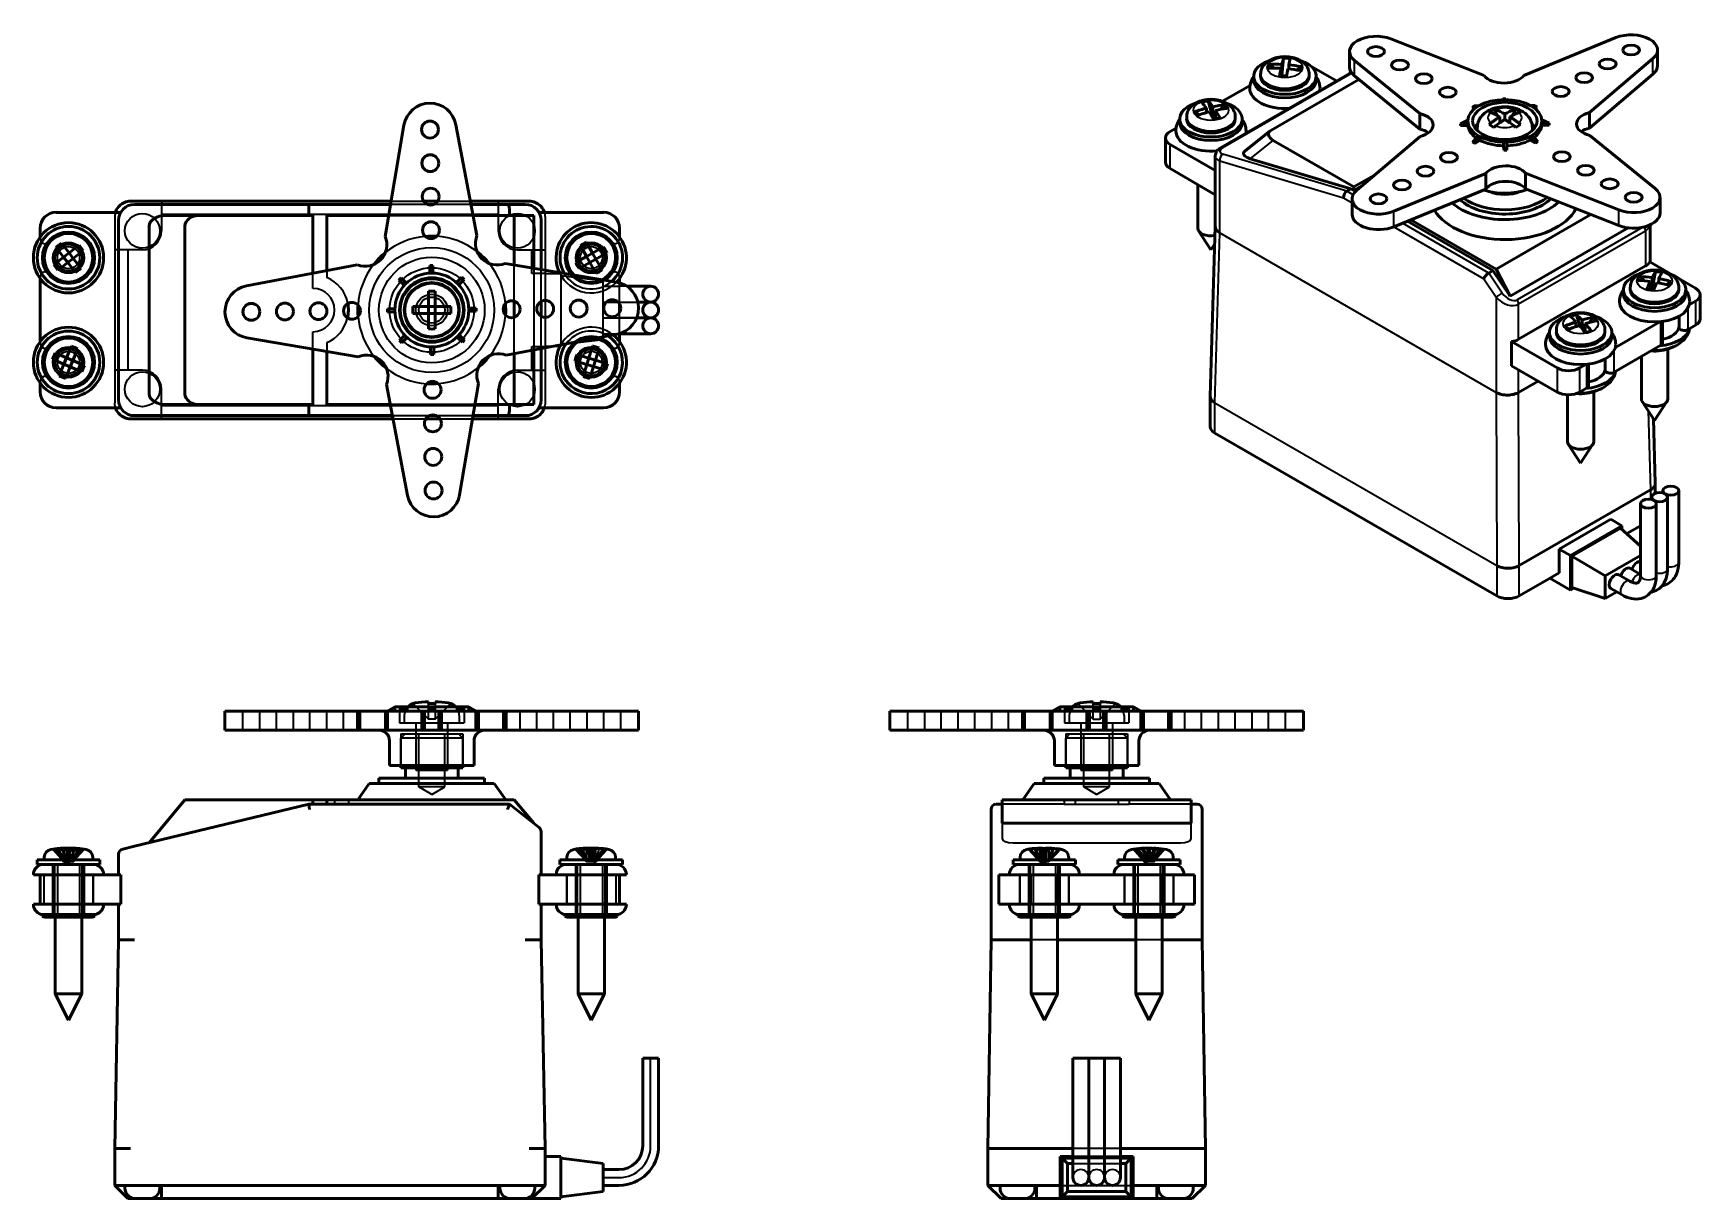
# Model space of a CAD drawing. Header units: inches. Extents: x 3.27 to 9.49, y 3.29 to 7.64.
import ezdxf

# ---------------------------------------------------------------- set-up
doc = ezdxf.new("R2010")
doc.units = ezdxf.units.IN
doc.header["$MEASUREMENT"] = 0
for name, color, linetype, lineweight in [('Hidden Edges(ANSI)', 7, 'Continuous', 35), ('Visible Edges(ANSI)', 7, 'Continuous', 50), ('Visible Tangent Edges(ANSI)', 7, 'Continuous', 35)]:
    doc.layers.add(name, color=color, linetype=linetype, lineweight=lineweight)

msp = doc.modelspace()

# ---------------------------------------------------------------- linework, layer by layer
at = {"layer": 'Hidden Edges(ANSI)'}
for p, q in [((3.7473, 7.0113), (3.7473, 6.901)), ((4.7385, 6.9995), (4.6015, 6.9995)), ((4.6035, 7.0113), (4.7245, 7.0113)), ((4.9016, 6.9995), (4.7635, 6.9995)), ((4.7774, 7.0113), (4.8994, 7.0113)), ((5.0032, 7.0113), (5.0032, 6.901)), ((3.5731, 6.9522), (3.5731, 6.2593)), ((3.5731, 6.9522), (3.5731, 6.9522)), ((5.0032, 6.9621), (3.7473, 6.9621)), ((4.5945, 6.9581), (4.9095, 6.9581)), ((5.1774, 6.9522), (5.1774, 6.2593)), ((5.1774, 6.9522), (5.1774, 6.9522)), ((3.2955, 6.8784), (3.2955, 6.8727)), ((5.455, 6.8727), (5.455, 6.8784)), ((3.6764, 6.8302), (3.5731, 6.8302)), ((3.6223, 6.8302), (3.6223, 6.3814)), ((5.0741, 6.8302), (5.1774, 6.8302)), ((5.1282, 6.7416), (5.1282, 6.8302)), ((3.2955, 6.7286), (3.2955, 6.7229)), ((4.3123, 6.6865), (4.3123, 6.7429)), ((4.3635, 6.7526), (4.3635, 6.7273)), ((5.0624, 6.6387), (5.0624, 6.7741)), ((5.1774, 6.7416), (5.1282, 6.7416)), ((5.1351, 6.7618), (5.1351, 6.4567)), ((5.1627, 6.6376), (5.1627, 6.7572)), ((5.1774, 6.7416), (5.2365, 6.7416)), ((5.2365, 6.7416), (5.2365, 6.4699)), ((5.2365, 6.7343), (5.394, 6.715)), ((5.455, 6.7229), (5.455, 6.7286)), ((5.394, 6.4965), (5.394, 6.715)), ((5.394, 6.6944), (5.453, 6.6944)), ((5.4824, 6.6944), (5.453, 6.6944)), ((5.455, 6.6283), (5.455, 6.7071)), ((5.394, 6.6353), (5.453, 6.6353)), ((5.394, 6.6353), (5.453, 6.6353)), ((5.453, 6.6353), (5.5235, 6.6353)), ((5.453, 6.6353), (5.5235, 6.6353)), ((5.455, 6.5179), (5.455, 6.5966)), ((5.0624, 6.4429), (5.0624, 6.5787)), ((5.1627, 6.462), (5.1627, 6.5824)), ((5.394, 6.5762), (5.453, 6.5762)), ((5.394, 6.5762), (5.453, 6.5762)), ((5.453, 6.5762), (5.5193, 6.5762)), ((5.5193, 6.5762), (5.453, 6.5762)), ((3.2955, 6.4886), (3.2955, 6.4829)), ((4.3123, 6.4604), (4.3123, 6.5251)), ((4.3635, 6.4842), (4.3635, 6.4517)), ((5.1282, 6.4699), (5.1774, 6.4699)), ((5.1282, 6.3814), (5.1282, 6.4699)), ((5.2365, 6.4699), (5.1774, 6.4699)), ((5.2365, 6.4772), (5.394, 6.4965)), ((5.394, 6.5172), (5.453, 6.5172)), ((5.453, 6.5172), (5.455, 6.5172)), ((5.455, 6.4829), (5.455, 6.4886)), ((3.6764, 6.3814), (3.5731, 6.3814)), ((5.0741, 6.3814), (5.1774, 6.3814)), ((3.2955, 6.3388), (3.2955, 6.3331)), ((3.7473, 6.2003), (3.7473, 6.3105)), ((5.0032, 6.2003), (5.0032, 6.3105)), ((5.455, 6.3331), (5.455, 6.3388)), ((3.5731, 6.2593), (3.5731, 6.2593)), ((3.7473, 6.2495), (5.0032, 6.2495)), ((4.9159, 6.2534), (4.6009, 6.2534)), ((5.1774, 6.2593), (5.1774, 6.2593)), ((4.6088, 6.2121), (4.7469, 6.2121)), ((4.611, 6.2003), (4.7329, 6.2003)), ((4.7719, 6.2121), (4.9089, 6.2121)), ((4.7858, 6.2003), (4.9069, 6.2003)), ((4.0511, 5.0393), (4.0511, 5.1102)), ((4.1141, 5.0393), (4.1141, 5.1102)), ((4.1761, 5.0393), (4.1761, 5.1102)), ((4.2391, 5.0393), (4.2391, 5.1102)), ((4.3011, 5.0393), (4.3011, 5.1102)), ((4.3641, 5.0393), (4.3641, 5.1102)), ((4.4261, 5.0393), (4.4261, 5.1102)), ((4.4776, 5.0393), (4.4776, 5.1102)), ((4.4891, 5.0393), (4.4891, 5.1102)), ((4.5812, 5.0393), (4.5812, 5.1102)), ((4.5874, 5.0393), (4.5874, 5.1102)), ((4.5923, 5.0393), (4.5923, 5.1102)), ((4.6174, 5.1263), (4.6175, 5.1263)), ((4.6175, 5.1102), (4.6175, 5.1263)), ((4.6527, 5.1263), (4.6328, 5.1102)), ((4.6351, 5.1263), (4.6351, 5.0672)), ((4.6411, 5.1102), (4.661, 5.1263)), ((4.6527, 5.1263), (4.6527, 5.1102)), ((4.6546, 5.1102), (4.6546, 5.1263)), ((4.661, 5.1102), (4.661, 5.1263)), ((4.6847, 5.1387), (4.7424, 5.081)), ((4.717, 5.0393), (4.717, 5.1102)), ((4.7182, 5.0393), (4.7182, 5.1102)), ((4.7195, 5.0393), (4.7195, 5.1102)), ((4.7207, 5.0393), (4.7207, 5.1102)), ((4.7267, 5.0393), (4.7267, 5.1102)), ((4.7279, 5.0393), (4.7279, 5.1102)), ((4.7291, 5.0393), (4.7291, 5.1102)), ((4.7304, 5.0393), (4.7304, 5.1102)), ((4.7424, 5.081), (4.7424, 5.1387)), ((4.7479, 5.1263), (4.7476, 5.1102)), ((4.7479, 5.1263), (4.7479, 5.1102)), ((4.7594, 5.1102), (4.7597, 5.1263)), ((4.7597, 5.1102), (4.7597, 5.1263)), ((4.7625, 5.1263), (4.7625, 5.1102)), ((4.768, 5.081), (4.8256, 5.1387)), ((4.768, 5.1387), (4.768, 5.081)), ((4.78, 5.0393), (4.78, 5.1102)), ((4.7812, 5.0393), (4.7812, 5.1102)), ((4.7825, 5.0393), (4.7825, 5.1102)), ((4.7837, 5.0393), (4.7837, 5.1102)), ((4.7896, 5.0393), (4.7896, 5.1102)), ((4.7909, 5.0393), (4.7909, 5.1102)), ((4.7921, 5.0393), (4.7921, 5.1102)), ((4.7934, 5.0393), (4.7934, 5.1102)), ((4.8473, 5.1263), (4.8473, 5.1102)), ((4.8473, 5.1263), (4.8669, 5.1102)), ((4.8753, 5.1102), (4.8558, 5.1263)), ((4.8558, 5.1102), (4.8558, 5.1263)), ((4.8576, 5.1263), (4.8576, 5.1102)), ((4.8753, 5.1263), (4.8753, 5.0672)), ((4.8928, 5.1263), (4.8928, 5.1102)), ((4.8928, 5.1263), (4.9207, 5.1102)), ((4.893, 5.1263), (4.893, 5.1262)), ((4.9181, 5.0393), (4.9181, 5.1102)), ((4.923, 5.0393), (4.923, 5.1102)), ((4.9237, 5.0393), (4.9237, 5.1102)), ((5.0213, 5.0393), (5.0213, 5.1102)), ((5.0293, 5.0393), (5.0293, 5.1102)), ((5.0843, 5.0393), (5.0843, 5.1102)), ((5.1463, 5.0393), (5.1463, 5.1102)), ((5.2093, 5.0393), (5.2093, 5.1102)), ((5.2713, 5.0393), (5.2713, 5.1102)), ((5.3343, 5.0393), (5.3343, 5.1102)), ((5.3963, 5.0393), (5.3963, 5.1102)), ((5.4593, 5.0393), (5.4593, 5.1102)), ((6.5296, 5.0393), (6.5296, 5.1102)), ((6.5926, 5.0393), (6.5926, 5.1102)), ((6.6546, 5.0393), (6.6546, 5.1102)), ((6.7176, 5.0393), (6.7176, 5.1102)), ((6.7796, 5.0393), (6.7796, 5.1102)), ((6.8426, 5.0393), (6.8426, 5.1102)), ((6.9046, 5.0393), (6.9046, 5.1102)), ((6.9561, 5.0393), (6.9561, 5.1102)), ((6.9676, 5.0393), (6.9676, 5.1102)), ((7.0597, 5.0393), (7.0597, 5.1102)), ((7.0659, 5.0393), (7.0659, 5.1102)), ((7.0708, 5.0393), (7.0708, 5.1102)), ((7.0959, 5.1263), (7.096, 5.1263)), ((7.096, 5.1102), (7.096, 5.1263)), ((7.1312, 5.1263), (7.1113, 5.1102)), ((7.1136, 5.1263), (7.1136, 5.0672)), ((7.1195, 5.1102), (7.1395, 5.1263)), ((7.1312, 5.1263), (7.1312, 5.1102)), ((7.1331, 5.1102), (7.1331, 5.1263)), ((7.1395, 5.1102), (7.1395, 5.1263)), ((7.1632, 5.1387), (7.2209, 5.081)), ((7.1955, 5.0393), (7.1955, 5.1102)), ((7.1967, 5.0393), (7.1967, 5.1102)), ((7.198, 5.0393), (7.198, 5.1102)), ((7.1992, 5.0393), (7.1992, 5.1102)), ((7.2052, 5.0393), (7.2052, 5.1102)), ((7.2064, 5.0393), (7.2064, 5.1102)), ((7.2076, 5.0393), (7.2076, 5.1102)), ((7.2089, 5.0393), (7.2089, 5.1102)), ((7.2209, 5.081), (7.2209, 5.1387)), ((7.2264, 5.1263), (7.2261, 5.1102)), ((7.2264, 5.1263), (7.2264, 5.1102)), ((7.2379, 5.1102), (7.2382, 5.1263)), ((7.2382, 5.1102), (7.2382, 5.1263)), ((7.241, 5.1263), (7.241, 5.1102)), ((7.2465, 5.1387), (7.2465, 5.081)), ((7.2465, 5.081), (7.3041, 5.1387)), ((7.2585, 5.0393), (7.2585, 5.1102)), ((7.2597, 5.0393), (7.2597, 5.1102)), ((7.261, 5.0393), (7.261, 5.1102)), ((7.2622, 5.0393), (7.2622, 5.1102)), ((7.2681, 5.0393), (7.2681, 5.1102)), ((7.2694, 5.0393), (7.2694, 5.1102)), ((7.2706, 5.0393), (7.2706, 5.1102)), ((7.2719, 5.0393), (7.2719, 5.1102)), ((7.3258, 5.1263), (7.3258, 5.1102)), ((7.3258, 5.1263), (7.3454, 5.1102)), ((7.3538, 5.1102), (7.3343, 5.1263)), ((7.3343, 5.1102), (7.3343, 5.1263)), ((7.3361, 5.1263), (7.3361, 5.1102)), ((7.3538, 5.1263), (7.3538, 5.0672)), ((7.3713, 5.1263), (7.3713, 5.1102)), ((7.3713, 5.1263), (7.3992, 5.1102)), ((7.3715, 5.1263), (7.3715, 5.1262)), ((7.3966, 5.0393), (7.3966, 5.1102)), ((7.4015, 5.0393), (7.4015, 5.1102)), ((7.4022, 5.0393), (7.4022, 5.1102)), ((7.4998, 5.0393), (7.4998, 5.1102)), ((7.5078, 5.0393), (7.5078, 5.1102)), ((7.5628, 5.0393), (7.5628, 5.1102)), ((7.6248, 5.0393), (7.6248, 5.1102)), ((7.6878, 5.0393), (7.6878, 5.1102)), ((7.7498, 5.0393), (7.7498, 5.1102)), ((7.8128, 5.0393), (7.8128, 5.1102)), ((7.8748, 5.0393), (7.8748, 5.1102)), ((7.9378, 5.0393), (7.9378, 5.1102)), ((4.6351, 5.0672), (4.8753, 5.0672)), ((4.6526, 5.0943), (4.6526, 5.0672)), ((4.6961, 5.0672), (4.6961, 4.8901)), ((4.6961, 5.0672), (4.6961, 5.0255)), ((4.768, 5.081), (4.7424, 5.081)), ((4.8142, 5.0672), (4.8142, 4.8901)), ((4.8142, 5.0672), (4.8142, 5.0255)), ((4.8577, 5.0943), (4.8577, 5.0672)), ((7.1136, 5.0672), (7.3538, 5.0672)), ((7.1311, 5.0943), (7.1311, 5.0672)), ((7.1746, 5.0672), (7.1746, 4.8901)), ((7.1746, 5.0672), (7.1746, 5.0255)), ((7.2209, 5.081), (7.2465, 5.081)), ((7.2927, 5.0672), (7.2927, 4.8901)), ((7.2927, 5.0672), (7.2927, 5.0255)), ((7.3362, 5.0943), (7.3362, 5.0672)), ((4.6558, 5.0255), (4.64, 5.0098)), ((4.64, 5.0255), (4.8703, 5.0255)), ((4.64, 5.0255), (4.64, 4.9074)), ((4.8703, 5.0098), (4.64, 5.0098)), ((4.64, 4.9074), (4.64, 5.0098)), ((4.7068, 4.8287), (4.7068, 5.0255)), ((4.8036, 4.8287), (4.8036, 5.0255)), ((4.8546, 5.0255), (4.8703, 5.0098)), ((4.8703, 5.0255), (4.8703, 4.9074)), ((4.8703, 4.9074), (4.8703, 5.0098)), ((7.1343, 5.0255), (7.1185, 5.0098)), ((7.1185, 5.0255), (7.3488, 5.0255)), ((7.1185, 5.0255), (7.1185, 4.9074)), ((7.3488, 5.0098), (7.1185, 5.0098)), ((7.1185, 4.9074), (7.1185, 5.0098)), ((7.1853, 4.8287), (7.1853, 5.0255)), ((7.2821, 4.8287), (7.2821, 5.0255)), ((7.3331, 5.0255), (7.3488, 5.0098)), ((7.3488, 5.0255), (7.3488, 4.9074)), ((7.3488, 4.9074), (7.3488, 5.0098)), ((4.6961, 4.8901), (4.8142, 4.8901)), ((7.1746, 4.8901), (7.2927, 4.8901)), ((4.8036, 4.8287), (4.7068, 4.8287)), ((4.7552, 4.7996), (4.7068, 4.8287)), ((4.7552, 4.7996), (4.8036, 4.8287)), ((7.2821, 4.8287), (7.1853, 4.8287)), ((7.2337, 4.7996), (7.1853, 4.8287)), ((7.2337, 4.7996), (7.2821, 4.8287)), ((4.393, 4.7795), (4.393, 4.7637)), ((4.4442, 4.7795), (4.4442, 4.7637)), ((7.1121, 4.7637), (6.8813, 4.7637)), ((7.1121, 4.7795), (7.1121, 4.7637)), ((7.1121, 4.7637), (7.3552, 4.7637)), ((7.153, 4.7795), (7.153, 4.7637)), ((7.3144, 4.7795), (7.3144, 4.7637)), ((7.3552, 4.7795), (7.3552, 4.7637)), ((7.586, 4.7637), (7.3552, 4.7637)), ((6.8813, 4.6928), (6.8813, 4.6354)), ((7.586, 4.6354), (7.586, 4.6928)), ((6.9207, 4.6198), (7.5467, 4.6198)), ((3.3409, 4.5958), (3.3841, 4.5489)), ((3.3829, 4.5489), (3.3459, 4.5958)), ((3.394, 4.5489), (3.3509, 4.5958)), ((3.3542, 4.5958), (3.3829, 4.5489)), ((3.3616, 4.5958), (3.3986, 4.5489)), ((3.3841, 4.5489), (3.3659, 4.5958)), ((3.4031, 4.5489), (3.3744, 4.5958)), ((3.3829, 4.5489), (3.3829, 4.5997)), ((3.3841, 4.5489), (3.3829, 4.5489)), ((3.3841, 4.5959), (3.3841, 4.5489)), ((3.3841, 4.5489), (3.4077, 4.5489)), ((3.3895, 4.5958), (3.4077, 4.5489)), ((3.394, 4.5489), (3.394, 4.5973)), ((3.4123, 4.5958), (3.394, 4.5489)), ((3.3986, 4.5997), (3.3986, 4.5489)), ((3.3986, 4.5489), (3.4273, 4.5958)), ((3.4031, 4.5995), (3.4031, 4.5489)), ((3.4401, 4.5958), (3.4031, 4.5489)), ((3.4077, 4.5489), (3.4077, 4.5997)), ((3.4077, 4.5489), (3.4508, 4.5958)), ((3.4176, 4.5489), (3.4077, 4.5489)), ((3.4176, 4.5993), (3.4176, 4.5489)), ((3.4176, 4.5489), (3.4358, 4.5958)), ((3.4608, 4.5958), (3.4176, 4.5489)), ((3.4176, 4.5489), (3.4188, 4.5489)), ((3.4188, 4.5489), (3.4188, 4.5997)), ((3.4475, 4.5958), (3.4188, 4.5489)), ((3.4188, 4.5489), (3.4558, 4.5958)), ((5.2889, 4.5958), (5.3337, 4.5489)), ((5.3322, 4.5489), (5.2915, 4.5958)), ((5.3412, 4.5489), (5.2963, 4.5958)), ((5.3041, 4.5958), (5.3449, 4.5489)), ((5.3091, 4.5958), (5.3322, 4.5489)), ((5.3337, 4.5489), (5.32, 4.5958)), ((5.3545, 4.5489), (5.3314, 4.5958)), ((5.3322, 4.5489), (5.3322, 4.5997)), ((5.3337, 4.5489), (5.3322, 4.5489)), ((5.3337, 4.5489), (5.3337, 4.596)), ((5.3582, 4.5489), (5.3337, 4.5489)), ((5.3412, 4.5959), (5.3412, 4.5489)), ((5.3548, 4.5958), (5.3412, 4.5489)), ((5.3445, 4.5958), (5.3582, 4.5489)), ((5.3449, 4.5997), (5.3449, 4.5489)), ((5.3449, 4.5489), (5.368, 4.5958)), ((5.3545, 4.5992), (5.3545, 4.5489)), ((5.3952, 4.5958), (5.3545, 4.5489)), ((5.3582, 4.5997), (5.3582, 4.5489)), ((5.3582, 4.5489), (5.403, 4.5958)), ((5.3582, 4.5489), (5.3656, 4.5489)), ((5.3656, 4.5489), (5.3656, 4.5994)), ((5.4105, 4.5958), (5.3656, 4.5489)), ((5.3656, 4.5489), (5.3793, 4.5958)), ((5.3656, 4.5489), (5.3671, 4.5489)), ((5.3671, 4.5489), (5.3671, 4.5997)), ((5.3902, 4.5958), (5.3671, 4.5489)), ((5.3671, 4.5489), (5.4079, 4.5958)), ((6.978, 4.5958), (7.0228, 4.5489)), ((6.9789, 4.5958), (7.022, 4.5489)), ((7.0303, 4.5489), (6.9855, 4.5958)), ((7.032, 4.5489), (6.9888, 4.5958)), ((7.022, 4.5489), (7.0038, 4.5958)), ((7.0228, 4.5489), (7.0092, 4.5958)), ((7.022, 4.5489), (7.022, 4.5997)), ((7.0228, 4.5489), (7.022, 4.5489)), ((7.0228, 4.596), (7.0228, 4.5489)), ((7.0228, 4.5489), (7.0473, 4.5489)), ((7.0274, 4.5958), (7.0456, 4.5489)), ((7.0303, 4.5489), (7.0303, 4.5959)), ((7.0439, 4.5958), (7.0303, 4.5489)), ((7.032, 4.5997), (7.032, 4.5489)), ((7.0502, 4.5958), (7.032, 4.5489)), ((7.0337, 4.5958), (7.0473, 4.5489)), ((7.0456, 4.5997), (7.0456, 4.5489)), ((7.0456, 4.5489), (7.0888, 4.5958)), ((7.0473, 4.5489), (7.0473, 4.5997)), ((7.0473, 4.5489), (7.0921, 4.5958)), ((7.0548, 4.5489), (7.0473, 4.5489)), ((7.0548, 4.5994), (7.0548, 4.5489)), ((7.0548, 4.5489), (7.0684, 4.5958)), ((7.0996, 4.5958), (7.0548, 4.5489)), ((7.0548, 4.5489), (7.0556, 4.5489)), ((7.0556, 4.5489), (7.0556, 4.5997)), ((7.0987, 4.5958), (7.0556, 4.5489)), ((7.0556, 4.5489), (7.0738, 4.5958)), ((7.4111, 4.5489), (7.3704, 4.5958)), ((7.4106, 4.5489), (7.3736, 4.5958)), ((7.3819, 4.5958), (7.4106, 4.5489)), ((7.383, 4.5958), (7.4237, 4.5489)), ((7.388, 4.5958), (7.4111, 4.5489)), ((7.3893, 4.5958), (7.4263, 4.5489)), ((7.4308, 4.5489), (7.4021, 4.5958)), ((7.4334, 4.5489), (7.4103, 4.5958)), ((7.4106, 4.5997), (7.4106, 4.5489)), ((7.4106, 4.5489), (7.4111, 4.5489)), ((7.4111, 4.5991), (7.4111, 4.5489)), ((7.4111, 4.5489), (7.4237, 4.5489)), ((7.4237, 4.5489), (7.4237, 4.5997)), ((7.4237, 4.5489), (7.4469, 4.5958)), ((7.446, 4.5489), (7.4237, 4.5489)), ((7.4263, 4.5489), (7.4263, 4.5997)), ((7.4263, 4.5489), (7.455, 4.5958)), ((7.4308, 4.5489), (7.4308, 4.5997)), ((7.4678, 4.5958), (7.4308, 4.5489)), ((7.4334, 4.5489), (7.4334, 4.5987)), ((7.4741, 4.5958), (7.4334, 4.5489)), ((7.446, 4.596), (7.446, 4.5489)), ((7.446, 4.5489), (7.4868, 4.5958)), ((7.4691, 4.5958), (7.446, 4.5489)), ((7.4465, 4.5489), (7.446, 4.5489)), ((7.4465, 4.5997), (7.4465, 4.5489)), ((7.4465, 4.5489), (7.4835, 4.5958)), ((7.4753, 4.5958), (7.4465, 4.5489)), ((3.3093, 4.5007), (3.3093, 4.3905)), ((3.3428, 4.3525), (3.3428, 4.5391)), ((3.3428, 4.5391), (3.3428, 4.3521)), ((3.3495, 4.3525), (3.3495, 4.5391)), ((3.3595, 4.5391), (3.3595, 4.3501)), ((3.4422, 4.5391), (3.4422, 4.3501)), ((3.4522, 4.3525), (3.4522, 4.5391)), ((3.4589, 4.3525), (3.4589, 4.5391)), ((3.4589, 4.5391), (3.4589, 4.3521)), ((3.4924, 4.3905), (3.4924, 4.5007)), ((3.4924, 4.5007), (3.4924, 4.3905)), ((5.2581, 4.3905), (5.2581, 4.5007)), ((5.2581, 4.5007), (5.2581, 4.3905)), ((5.2916, 4.3525), (5.2916, 4.5391)), ((5.2916, 4.5391), (5.2916, 4.3521)), ((5.2983, 4.3525), (5.2983, 4.5391)), ((5.3083, 4.5391), (5.3083, 4.3501)), ((5.391, 4.5391), (5.391, 4.3501)), ((5.4011, 4.3525), (5.4011, 4.5391)), ((5.4077, 4.3525), (5.4077, 4.5391)), ((5.4077, 4.5391), (5.4077, 4.3521)), ((5.4412, 4.5007), (5.4412, 4.3905)), ((6.9473, 4.3905), (6.9473, 4.5007)), ((6.9473, 4.5007), (6.9473, 4.3905)), ((6.9807, 4.3525), (6.9807, 4.5391)), ((6.9807, 4.5391), (6.9807, 4.3521)), ((6.9874, 4.3525), (6.9874, 4.5391)), ((6.9975, 4.5391), (6.9975, 4.3501)), ((7.0801, 4.5391), (7.0801, 4.3501)), ((7.0902, 4.3525), (7.0902, 4.5391)), ((7.0969, 4.3525), (7.0969, 4.5391)), ((7.0969, 4.5391), (7.0969, 4.3521)), ((7.1303, 4.3905), (7.1303, 4.5007)), ((7.1303, 4.5007), (7.1303, 4.3905)), ((7.337, 4.3905), (7.337, 4.5007)), ((7.337, 4.5007), (7.337, 4.3905)), ((7.3705, 4.3525), (7.3705, 4.5391)), ((7.3705, 4.5391), (7.3705, 4.3521)), ((7.3772, 4.3525), (7.3772, 4.5391)), ((7.3872, 4.5391), (7.3872, 4.3501)), ((7.4699, 4.5391), (7.4699, 4.3501)), ((7.4799, 4.3525), (7.4799, 4.5391)), ((7.4866, 4.3525), (7.4866, 4.5391)), ((7.4866, 4.5391), (7.4866, 4.3521)), ((7.5201, 4.3905), (7.5201, 4.5007)), ((7.5201, 4.5007), (7.5201, 4.3905)), ((3.3221, 4.3489), (3.4796, 4.3489)), ((3.4589, 4.3525), (3.3428, 4.3525)), ((3.3595, 4.3501), (3.3516, 4.3422)), ((3.3595, 4.3501), (3.4422, 4.3501)), ((3.4422, 4.3501), (3.4501, 4.3422)), ((5.2709, 4.3489), (5.4284, 4.3489)), ((5.4077, 4.3525), (5.2916, 4.3525)), ((5.3083, 4.3501), (5.3005, 4.3422)), ((5.3083, 4.3501), (5.391, 4.3501)), ((5.391, 4.3501), (5.3989, 4.3422)), ((6.9601, 4.3489), (7.1175, 4.3489)), ((7.0969, 4.3525), (6.9807, 4.3525)), ((6.9975, 4.3501), (6.9896, 4.3422)), ((6.9975, 4.3501), (7.0801, 4.3501)), ((7.0801, 4.3501), (7.088, 4.3422)), ((7.3498, 4.3489), (7.5073, 4.3489)), ((7.4866, 4.3525), (7.3705, 4.3525)), ((7.3872, 4.3501), (7.3794, 4.3422)), ((7.3872, 4.3501), (7.4699, 4.3501)), ((7.4699, 4.3501), (7.4778, 4.3422)), ((7.088, 4.2578), (6.9896, 4.2578)), ((7.4778, 4.2578), (7.3794, 4.2578)), ((5.5711, 3.4901), (5.5711, 3.8164)), ((7.3223, 3.4802), (7.1451, 3.4802)), ((7.3223, 3.4507), (7.1451, 3.4507)), ((7.1451, 3.4435), (7.3223, 3.4435)), ((7.1451, 3.4241), (7.3223, 3.4241)), ((5.394, 3.372), (5.453, 3.372)), ((7.0979, 3.3424), (7.3695, 3.3424))]:
    msp.add_line(p, q, dxfattribs=at)
for centre, radius in [((3.6764, 6.901), 0.065), ((5.0741, 6.901), 0.065), ((3.4009, 6.8007), 0.0984), ((3.4009, 6.8007), 0.0965), ((3.4009, 6.8007), 0.0915), ((3.4009, 6.8007), 0.0581), ((3.4009, 6.8007), 0.0581), ((3.4009, 6.8007), 0.0514), ((3.4009, 6.8007), 0.0492), ((3.4009, 6.8007), 0.0413), ((5.3497, 6.8007), 0.0984), ((5.3497, 6.8007), 0.0965), ((5.3497, 6.8007), 0.0915), ((5.3497, 6.8007), 0.0581), ((5.3497, 6.8007), 0.0581), ((5.3497, 6.8007), 0.0514), ((5.3497, 6.8007), 0.0492), ((5.3497, 6.8007), 0.0413), ((4.7552, 6.6058), 0.2329), ((4.7552, 6.6058), 0.1969), ((4.7552, 6.6058), 0.1575), ((4.7552, 6.6058), 0.1152), ((4.7552, 6.6058), 0.0994), ((4.7552, 6.6058), 0.0984), ((4.7552, 6.6058), 0.0591), ((4.7552, 6.6058), 0.0591), ((4.7552, 6.6058), 0.0484), ((3.4009, 6.4109), 0.0984), ((3.4009, 6.4109), 0.0965), ((3.4009, 6.4109), 0.0915), ((3.4009, 6.4109), 0.0581), ((3.4009, 6.4109), 0.0581), ((5.3497, 6.4109), 0.0984), ((5.3497, 6.4109), 0.0965), ((5.3497, 6.4109), 0.0915), ((5.3497, 6.4109), 0.0581), ((5.3497, 6.4109), 0.0581), ((3.4009, 6.4109), 0.0514), ((3.4009, 6.4109), 0.0492), ((3.4009, 6.4109), 0.0413), ((5.3497, 6.4109), 0.0514), ((5.3497, 6.4109), 0.0492), ((5.3497, 6.4109), 0.0413), ((3.6764, 6.3105), 0.065), ((5.0741, 6.3105), 0.065)]:
    msp.add_circle(centre, radius, dxfattribs=at)
for centre, radius, start, end in [((3.3156, 6.8727), 0.0201, 180, 319.78867), ((3.4009, 6.8007), 0.0915, 220.21133, 139.78867), ((3.6764, 6.901), 0.0709, 270, 0), ((4.7552, 6.6058), 0.2756, 95.07133, 128.92047), ((4.7552, 6.6058), 0.2756, 52.22039, 86.06953), ((5.0741, 6.901), 0.0709, 180, 270), ((5.3497, 6.8007), 0.0915, 40.21133, 319.78867), ((5.4349, 6.8727), 0.0201, 220.21133, 0), ((4.7552, 6.6058), 0.2756, 5.07133, 38.92047), ((3.3156, 6.7286), 0.0201, 40.21133, 180), ((4.3123, 6.6058), 0.1319, 10.64292, 67.16618), ((4.7552, 6.6058), 0.2756, 142.22039, 176.06953), ((5.3497, 6.8007), 0.1309, 204.85932, 315.92568), ((5.3497, 6.8007), 0.1165, 209.86547, 310.91954), ((5.3497, 6.8007), 0.0906, 225.29117, 295.49383), ((5.4349, 6.7286), 0.0201, 0, 139.78867), ((4.3123, 6.6058), 0.0807, 270, 90), ((4.3123, 6.6058), 0.1319, 292.83382, 347.0203), ((4.7552, 6.6058), 0.2756, 185.07133, 218.92047), ((4.7552, 6.6058), 0.2756, 322.22039, 356.06953), ((5.3497, 6.4109), 0.1309, 51.26681, 150.22991), ((3.3156, 6.4829), 0.0201, 180, 319.78867), ((3.4009, 6.4109), 0.0915, 220.21133, 139.78867), ((5.3497, 6.4109), 0.1165, 57.61858, 143.87814), ((5.3497, 6.4109), 0.0915, 40.21133, 319.78867), ((5.3497, 6.4109), 0.0906, 80.67099, 120.82573), ((5.4349, 6.4829), 0.0201, 220.21133, 0), ((3.3156, 6.3388), 0.0201, 40.21133, 180), ((3.6764, 6.3105), 0.0709, 0, 90), ((4.7552, 6.6058), 0.2756, 232.22039, 266.06953), ((4.7552, 6.6058), 0.2756, 275.07133, 308.92047), ((5.0741, 6.3105), 0.0709, 90, 180), ((5.4349, 6.3388), 0.0201, 0, 139.78867), ((4.6999, 5.0943), 0.0472, 137.42419, 180), ((4.8105, 5.0943), 0.0472, 0, 42.57581), ((7.1784, 5.0943), 0.0472, 137.42419, 180), ((7.289, 5.0943), 0.0472, 0, 42.57581), ((7.0388, 4.1685), 0.4316, 94.37326, 95.83764), ((7.0388, 4.1685), 0.4316, 84.16236, 85.62674), ((7.4286, 4.1685), 0.4316, 92.77078, 93.44466), ((7.4286, 4.1685), 0.4316, 86.55534, 87.22922), ((3.3221, 4.4111), 0.0622, 253.39845, 270), ((3.3221, 4.4111), 0.0622, 270, 286.60155), ((3.3221, 4.4111), 0.0689, 270, 289.40713), ((3.3221, 4.4111), 0.0622, 288.31065, 289.40713), ((3.3428, 4.3525), 0.00669, 289.40713, 0), ((3.4589, 4.3525), 0.00669, 180, 250.59287), ((3.4796, 4.4111), 0.0689, 250.59287, 270), ((3.4796, 4.4111), 0.0622, 250.59287, 251.68935), ((3.4796, 4.4111), 0.0622, 253.39845, 270), ((3.4796, 4.4111), 0.0622, 270, 286.60155), ((5.2709, 4.4111), 0.0622, 253.39845, 270), ((5.2709, 4.4111), 0.0622, 270, 286.60155), ((5.2709, 4.4111), 0.0689, 270, 289.40713), ((5.2709, 4.4111), 0.0622, 288.31065, 289.40713), ((5.2916, 4.3525), 0.00669, 289.40713, 0), ((5.4077, 4.3525), 0.00669, 180, 250.59287), ((5.4284, 4.4111), 0.0689, 250.59287, 270), ((5.4284, 4.4111), 0.0622, 250.59287, 251.68935), ((5.4284, 4.4111), 0.0622, 253.39845, 270), ((5.4284, 4.4111), 0.0622, 270, 286.60155), ((6.9601, 4.4111), 0.0622, 253.39845, 270), ((6.9601, 4.4111), 0.0622, 270, 286.60155), ((6.9601, 4.4111), 0.0689, 270, 289.40713), ((6.9601, 4.4111), 0.0622, 288.31065, 289.40713), ((6.9807, 4.3525), 0.00669, 289.40713, 0), ((7.0969, 4.3525), 0.00669, 180, 250.59287), ((7.1175, 4.4111), 0.0689, 250.59287, 270), ((7.1175, 4.4111), 0.0622, 250.59287, 251.68935), ((7.1175, 4.4111), 0.0622, 253.39845, 270), ((7.1175, 4.4111), 0.0622, 270, 286.60155), ((7.3498, 4.4111), 0.0622, 253.39845, 270), ((7.3498, 4.4111), 0.0622, 270, 286.60155), ((7.3498, 4.4111), 0.0689, 270, 289.40713), ((7.3498, 4.4111), 0.0622, 288.31065, 289.40713), ((7.3705, 4.3525), 0.00669, 289.40713, 0), ((7.4866, 4.3525), 0.00669, 180, 250.59287), ((7.5073, 4.4111), 0.0689, 250.59287, 270), ((7.5073, 4.4111), 0.0622, 250.59287, 251.68935), ((7.5073, 4.4111), 0.0622, 253.39845, 270), ((7.5073, 4.4111), 0.0622, 270, 286.60155), ((5.453, 3.4901), 0.1181, 270, 0), ((7.1746, 3.372), 0.0295, 0, 180), ((7.2337, 3.372), 0.0295, 0, 180), ((7.2927, 3.372), 0.0295, 0, 180)]:
    msp.add_arc(centre, radius, start, end, dxfattribs=at)
for centre, major_axis, ratio, start_param, end_param in [((4.7552, 5.2058), (0.1378, 0.0796), 0.004311, 3.106189, 3.139104), ((4.7552, 5.2058), (0.136, 0.065), 0.337689, 3.714309, 3.800049), ((4.7552, 5.2058), (0.1378, 0.0012), 0.577293, 4.654586, 4.740326), ((4.7552, 5.2058), (-0.136, 0.0641), 0.346303, 2.465215, 2.550956), ((4.7552, 5.2058), (0.1378, -0.0796), 0.004311, 6.232848, 6.318589), ((7.2337, 5.2058), (-0.1378, -0.0796), 0.004311, 6.247782, 6.280696), ((7.2337, 5.2058), (0.136, 0.065), 0.337689, 3.714309, 3.800049), ((7.2337, 5.2058), (0.1378, 0.0012), 0.577293, 4.654586, 4.740326), ((7.2337, 5.2058), (0.136, -0.0641), 0.346303, 5.606808, 5.692548), ((7.2337, 5.2058), (-0.1378, 0.0796), 0.004311, 3.091255, 3.176996), ((6.9207, 4.6354), (0.0394, 0), 0.395718, 3.141593, 4.712389), ((7.5467, 4.6354), (0.0394, 0), 0.395718, 4.712389, 6.283185), ((3.3959, 4.1685), (0, 0.4314), 0.921327, 0.070343, 0.1387), ((3.5702, 4.3523), (-0.2534, 0.2334), 0.274916, 5.956058, 6.030352), ((3.393, 4.1685), (0, 0.4314), 0.789858, 0.05067, 0.1387), ((3.546, 4.3523), (-0.2704, 0.2136), 0.433661, 5.743935, 5.818229), ((3.4058, 4.1685), (0, 0.4314), 0.921327, 0.054719, 0.1387), ((3.3907, 4.1685), (0, 0.4314), 0.613289, 0.029664, 0.1387), ((3.5136, 4.3523), (0.2937, -0.1801), 0.558514, 2.365758, 2.440052), ((3.4087, 4.1685), (0, 0.4314), 0.789858, 0.038627, 0.1387), ((3.411, 4.1685), (0, 0.4314), 0.613289, 0.038208, 0.1387), ((3.3891, 4.1685), (0, 0.4314), 0.38879, 6.144486, 6.212842), ((3.3907, 4.1685), (0, 0.4314), 0.613289, 6.144486, 6.232516), ((3.393, 4.1685), (0, 0.4314), 0.789858, 6.144486, 6.244558), ((3.3294, 4.3523), (0.3211, 0.1248), 0.651476, 0.995599, 1.069893), ((3.4126, 4.1685), (0, 0.4314), 0.38879, 6.144486, 6.253521), ((3.411, 4.1685), (0, 0.4314), 0.613289, 6.144486, 6.244558), ((3.4087, 4.1685), (0, 0.4314), 0.789858, 6.144486, 6.244977), ((3.2881, 4.3523), (-0.2937, -0.1801), 0.558514, 3.843134, 3.917427), ((3.2557, 4.3523), (0.2704, 0.2136), 0.433661, 0.464956, 0.53925), ((5.3459, 4.1685), (0, 0.4314), 0.956576, 0.09749, 0.1387), ((5.5255, 4.3523), (-0.249, 0.2382), 0.206109, 6.033818, 6.108111), ((5.3434, 4.1685), (0, 0.4314), 0.869794, 0.06907, 0.1387), ((5.5095, 4.3523), (-0.26, 0.2261), 0.348897, 5.864561, 5.938855), ((5.3534, 4.1685), (0, 0.4314), 0.956576, 0.047753, 0.1387), ((5.356, 4.1685), (0, 0.4314), 0.869794, 0.037042, 0.1387), ((5.3385, 4.1685), (0, 0.4314), 0.493416, 0.029664, 0.1387), ((5.4404, 4.3523), (0.309, -0.1524), 0.615037, 2.209763, 2.284057), ((5.3608, 4.1685), (0, 0.4314), 0.493416, 0.052308, 0.1387), ((5.3374, 4.1685), (0, 0.4314), 0.291482, 6.144486, 6.185695), ((5.3385, 4.1685), (0, 0.4314), 0.493416, 6.144486, 6.214116), ((5.2961, 4.3523), (0.3308, 0.0964), 0.676402, 1.126766, 1.20106), ((5.3434, 4.1685), (0, 0.4314), 0.869794, 6.144486, 6.246143), ((5.3619, 4.1685), (0, 0.4314), 0.291482, 6.144486, 6.253521), ((5.259, 4.3523), (-0.309, -0.1524), 0.615037, 3.999129, 4.073422), ((5.3608, 4.1685), (0, 0.4314), 0.493416, 6.144486, 6.246143), ((5.356, 4.1685), (0, 0.4314), 0.869794, 6.144486, 6.230877), ((5.1898, 4.3523), (0.26, 0.2261), 0.348897, 0.34433, 0.418624), ((7.0351, 4.1685), (0, 0.4314), 0.956576, 0.09749, 0.1387), ((7.2146, 4.3523), (-0.249, 0.2382), 0.206109, 6.033818, 6.108111), ((7.0338, 4.1685), (0, 0.4314), 0.921327, 0.029664, 0.1387), ((7.2081, 4.3523), (-0.2534, 0.2334), 0.274916, 5.956058, 6.030352), ((7.0425, 4.1685), (0, 0.4314), 0.956576, 0.047753, 0.1387), ((7.0438, 4.1685), (0, 0.4314), 0.921327, 0.029664, 0.1387), ((7.027, 4.1685), (0, 0.4314), 0.38879, 0.029664, 0.1387), ((7.1103, 4.3523), (-0.3211, 0.1248), 0.651476, 5.213293, 5.287586), ((7.0506, 4.1685), (0, 0.4314), 0.38879, 0.029664, 0.1387), ((7.027, 4.1685), (0, 0.4314), 0.38879, 6.144486, 6.253521), ((7.0266, 4.1685), (0, 0.4314), 0.291482, 6.144486, 6.185695), ((6.9852, 4.3523), (0.3308, 0.0964), 0.676402, 1.126766, 1.20106), ((7.0338, 4.1685), (0, 0.4314), 0.921327, 6.144486, 6.253521), ((6.9673, 4.3523), (0.3211, 0.1248), 0.651476, 0.995599, 1.069893), ((7.051, 4.1685), (0, 0.4314), 0.291482, 6.144486, 6.253521), ((7.0438, 4.1685), (0, 0.4314), 0.921327, 6.144486, 6.253521), ((7.0506, 4.1685), (0, 0.4314), 0.38879, 6.144486, 6.253521), ((6.8695, 4.3523), (0.2534, 0.2334), 0.274916, 0.252834, 0.327127), ((7.4207, 4.1685), (0, 0.4314), 0.789858, 0.029664, 0.1387), ((7.5737, 4.3523), (-0.2704, 0.2136), 0.433661, 5.743935, 5.818229), ((7.4185, 4.1685), (0, 0.4314), 0.613289, 0.029664, 0.1387), ((7.5413, 4.3523), (0.2937, -0.1801), 0.558514, 2.365758, 2.440052), ((7.4174, 4.1685), (0, 0.4314), 0.493416, 0.029664, 0.1387), ((7.5193, 4.3523), (0.309, -0.1524), 0.615037, 2.209763, 2.284057), ((7.4364, 4.1685), (0, 0.4314), 0.789858, 0.029664, 0.1387), ((7.4387, 4.1685), (0, 0.4314), 0.613289, 0.029664, 0.1387), ((7.4397, 4.1685), (0, 0.4314), 0.493416, 0.052308, 0.1387), ((7.4185, 4.1685), (0, 0.4314), 0.613289, 6.144486, 6.253521), ((7.4207, 4.1685), (0, 0.4314), 0.789858, 6.144486, 6.253521), ((7.4223, 4.1685), (0, 0.4314), 0.869794, 6.144486, 6.219833), ((7.4364, 4.1685), (0, 0.4314), 0.789858, 6.144486, 6.253521), ((7.4387, 4.1685), (0, 0.4314), 0.613289, 6.144486, 6.253521), ((7.4349, 4.1685), (0, 0.4314), 0.869794, 6.144486, 6.230877), ((7.3158, 4.3523), (-0.2937, -0.1801), 0.558514, 3.843134, 3.917427), ((7.2834, 4.3523), (0.2704, 0.2136), 0.433661, 0.464956, 0.53925), ((7.2687, 4.3523), (0.26, 0.2261), 0.348897, 0.34433, 0.418624)]:
    msp.add_ellipse(centre, major_axis=major_axis, ratio=ratio, start_param=start_param, end_param=end_param, dxfattribs=at)
for points, knots in [([(3.5758, 6.9699), (3.5752, 6.968), (3.5747, 6.966), (3.5735, 6.9602), (3.5731, 6.9562), (3.5731, 6.9522)], [0.19046483, 0.19046483, 0.19046483, 0.19046483, 0.20598382, 0.20598382, 0.2361826, 0.2361826, 0.2361826, 0.2361826]), ([(5.1747, 6.9699), (5.1753, 6.968), (5.1758, 6.966), (5.177, 6.9602), (5.1774, 6.9562), (5.1774, 6.9522)], [0.19046484, 0.19046484, 0.19046484, 0.19046484, 0.20598453, 0.20598453, 0.23618261, 0.23618261, 0.23618261, 0.23618261]), ([(3.5758, 6.2416), (3.5752, 6.2435), (3.5747, 6.2455), (3.5735, 6.2514), (3.5731, 6.2553), (3.5731, 6.2593)], [0.19046484, 0.19046484, 0.19046484, 0.19046484, 0.20598453, 0.20598453, 0.23618261, 0.23618261, 0.23618261, 0.23618261])]:
    msp.add_open_spline(points, degree=3, knots=knots, dxfattribs=at)
msp.add_open_spline([(5.1774, 6.2593), (5.1774, 6.2533), (5.1765, 6.2473), (5.1747, 6.2416)], degree=3, dxfattribs=at)
at = {"layer": 'Visible Edges(ANSI)'}
for p, q in [((8.3303, 7.6164), (8.6781, 7.4796)), ((8.8261, 7.4805), (9.1691, 7.6212)), ((7.9302, 7.5451), (7.9243, 7.48)), ((8.1765, 7.5115), (8.1765, 7.5694)), ((8.4384, 7.3384), (8.1947, 7.5365)), ((9.3075, 7.5429), (9.0707, 7.3421)), ((9.3246, 7.517), (9.3246, 7.5749)), ((8.1705, 7.4844), (7.6973, 7.2111)), ((7.8189, 7.4772), (7.8189, 7.4637)), ((7.8449, 7.4856), (7.8449, 7.4772)), ((7.8937, 7.5074), (7.8778, 7.5217)), ((8.2116, 7.4648), (7.8834, 7.2753)), ((7.9211, 7.5068), (7.9211, 7.4764)), ((7.9243, 7.48), (7.9211, 7.4829)), ((7.9235, 7.4762), (7.9243, 7.48)), ((7.9243, 7.48), (7.9243, 7.5215)), ((7.9414, 7.4788), (7.9243, 7.48)), ((7.9497, 7.5197), (7.9497, 7.5047)), ((7.9962, 7.5131), (7.9797, 7.5007)), ((8.026, 7.4856), (8.026, 7.4772)), ((8.1277, 7.4596), (8.0321, 7.5148)), ((8.0519, 7.4772), (8.0519, 7.4637)), ((8.1947, 7.4786), (8.4384, 7.2806)), ((9.0707, 7.2842), (9.3075, 7.485)), ((7.8054, 7.4433), (7.7027, 7.384)), ((7.6169, 7.3337), (7.5997, 7.3448)), ((7.6431, 7.3582), (7.6431, 7.3419)), ((7.6668, 7.3223), (7.6492, 7.3856)), ((7.6668, 7.3223), (7.6668, 7.3638)), ((7.6765, 7.3501), (7.6765, 7.3177)), ((7.7102, 7.3707), (7.6948, 7.3535)), ((8.4384, 7.2806), (8.4384, 7.3384)), ((8.6329, 7.362), (8.6411, 7.3669)), ((8.6528, 7.3639), (8.6329, 7.362)), ((8.6426, 7.3565), (8.6329, 7.362)), ((8.6411, 7.3669), (8.6611, 7.3688)), ((8.7282, 7.3312), (8.7145, 7.3548)), ((8.7477, 7.3931), (8.7595, 7.3932)), ((8.748, 7.3902), (8.7477, 7.3931)), ((8.7478, 7.3902), (8.7477, 7.3931)), ((8.7595, 7.3932), (8.7598, 7.3902)), ((8.796, 7.3548), (8.7824, 7.3312)), ((8.8474, 7.3699), (8.867, 7.3682)), ((8.8754, 7.3634), (8.8559, 7.3651)), ((8.8754, 7.3634), (8.8661, 7.358)), ((8.867, 7.3682), (8.8754, 7.3634)), ((9.0707, 7.2842), (9.0707, 7.3421)), ((4.5812, 6.8799), (4.6514, 7.2948)), ((4.8452, 7.2967), (4.9237, 6.8833)), ((7.5298, 7.2842), (7.5074, 7.2713)), ((7.5433, 7.3181), (7.5433, 7.3046)), ((7.5693, 7.3265), (7.5693, 7.3181)), ((7.6765, 7.333), (7.6668, 7.3223)), ((7.671, 7.3164), (7.6669, 7.3222)), ((7.7504, 7.3265), (7.7504, 7.3181)), ((7.7763, 7.3181), (7.7763, 7.3046)), ((8.5896, 7.3), (8.6175, 7.3133)), ((8.5897, 7.2932), (8.5896, 7.3)), ((8.6177, 7.3065), (8.5897, 7.2932)), ((8.6177, 7.2933), (8.5897, 7.2932)), ((8.6175, 7.3107), (8.6175, 7.3107)), ((8.6177, 7.3065), (8.6177, 7.2933)), ((8.6527, 7.2846), (8.6527, 7.2747)), ((8.7145, 7.2868), (8.6964, 7.2973)), ((8.7372, 7.3042), (8.7372, 7.3265)), ((8.7419, 7.3074), (8.7372, 7.3155)), ((8.7553, 7.3369), (8.7553, 7.316)), ((8.7734, 7.3155), (8.7687, 7.3074)), ((8.7734, 7.3042), (8.7734, 7.3265)), ((8.8141, 7.2973), (8.796, 7.2868)), ((8.8578, 7.2846), (8.8578, 7.2747)), ((8.8929, 7.3149), (8.9208, 7.3019)), ((8.9209, 7.2951), (8.893, 7.3081)), ((8.893, 7.2949), (8.893, 7.3081)), ((8.9209, 7.2951), (8.893, 7.2949)), ((8.8931, 7.3107), (8.8931, 7.3107)), ((8.9208, 7.3019), (8.9209, 7.2951)), ((7.4901, 7.1571), (7.4901, 7.2472)), ((7.5074, 7.223), (7.6759, 7.1257)), ((7.8803, 7.2732), (7.7856, 7.1976)), ((8.1929, 7.0645), (7.8919, 7.2383)), ((8.203, 7.0522), (8.4399, 7.253)), ((8.6351, 7.2316), (8.6547, 7.2563)), ((8.6435, 7.2269), (8.6351, 7.2316)), ((8.6631, 7.2516), (8.6435, 7.2269)), ((8.6631, 7.2384), (8.6435, 7.2269)), ((8.6631, 7.2516), (8.6631, 7.2384)), ((8.751, 7.2019), (8.7507, 7.2312)), ((8.7507, 7.218), (8.7507, 7.2312)), ((8.751, 7.2019), (8.7507, 7.218)), ((8.7625, 7.2313), (8.7628, 7.202)), ((8.8494, 7.2395), (8.8494, 7.2526)), ((8.8694, 7.2282), (8.8494, 7.2526)), ((8.8694, 7.2282), (8.8494, 7.2395)), ((8.8577, 7.2575), (8.8777, 7.233)), ((8.8777, 7.233), (8.8694, 7.2282)), ((9.0721, 7.2566), (9.3158, 7.0586)), ((7.6759, 7.1803), (7.6759, 6.9176)), ((8.1818, 7.0581), (7.8064, 7.17)), ((8.7628, 7.202), (8.751, 7.2019)), ((7.5074, 7.133), (7.6759, 7.0357)), ((8.1929, 7.0645), (8.27, 7.109)), ((8.6844, 7.1146), (8.3414, 6.9739)), ((8.6844, 7.0567), (8.6844, 7.1146)), ((9.1802, 6.9787), (8.8324, 7.1154)), ((8.8324, 7.0576), (8.8324, 7.1154)), ((7.6106, 7.0735), (7.6106, 6.9108)), ((8.1818, 7.0581), (8.1665, 7.0492)), ((8.1929, 7.0516), (8.1818, 7.0581)), ((8.1929, 7.0516), (8.2225, 7.0687)), ((8.1929, 7.0516), (8.1929, 7.0645)), ((8.3414, 6.916), (8.6844, 7.0567)), ((8.8324, 7.0576), (9.1802, 6.9209)), ((3.5958, 6.9699), (3.3546, 6.9699)), ((3.6321, 7.0113), (3.6322, 7.0113)), ((3.6322, 7.0113), (4.6035, 7.0113)), ((4.2989, 6.9995), (3.6469, 6.9995)), ((4.2965, 6.9798), (4.2965, 6.9581)), ((4.6015, 6.9995), (4.2989, 6.9995)), ((4.7245, 7.0113), (4.7774, 7.0113)), ((4.7635, 6.9995), (4.7385, 6.9995)), ((4.8994, 7.0113), (5.1184, 7.0113)), ((5.0378, 6.9995), (4.9016, 6.9995)), ((5.1036, 6.9995), (5.0378, 6.9995)), ((5.0446, 6.9581), (5.0446, 6.9798)), ((5.1184, 7.0113), (5.1184, 7.0113)), ((5.3959, 6.9699), (5.1548, 6.9699)), ((8.186, 6.9624), (8.186, 7.0202)), ((9.334, 6.9678), (9.334, 7.0257)), ((3.2955, 6.9109), (3.2955, 6.8784)), ((3.5879, 6.9404), (3.5879, 6.2711)), ((3.7012, 6.2928), (3.7012, 6.9188)), ((3.8866, 6.9581), (3.7657, 6.9581)), ((3.8352, 6.9188), (3.8352, 6.2928)), ((3.8866, 6.9581), (4.3123, 6.9581)), ((4.3123, 6.7429), (4.3123, 6.9581)), ((4.3635, 6.9581), (4.5945, 6.9581)), ((4.3635, 6.9581), (4.3635, 6.7526)), ((4.9095, 6.9581), (5.0624, 6.9581)), ((5.0624, 6.7741), (5.0624, 6.9581)), ((5.0624, 6.9581), (5.1351, 6.9581)), ((5.1351, 6.9581), (5.1351, 6.7618)), ((5.1627, 6.7572), (5.1627, 6.9404)), ((5.455, 6.8784), (5.455, 6.9109)), ((7.6759, 6.9179), (7.6571, 6.2845)), ((8.7107, 6.7527), (8.3919, 6.9367)), ((8.7233, 6.7583), (8.4049, 6.9421)), ((8.7233, 6.7583), (9.0759, 6.9618)), ((9.2154, 6.9122), (8.7747, 6.6578)), ((9.2973, 6.9236), (9.2973, 6.7843)), ((3.4031, 6.8186), (3.3744, 6.8556)), ((3.4401, 6.8473), (3.4031, 6.8186)), ((5.3091, 6.8462), (5.3322, 6.8055)), ((5.3545, 6.8181), (5.3314, 6.8588)), ((5.3952, 6.8412), (5.3545, 6.8181)), ((7.6598, 6.8305), (7.6138, 6.9008)), ((7.6598, 6.8305), (7.674, 6.8521)), ((7.6932, 6.8933), (7.6932, 6.8933)), ((3.3829, 6.8029), (3.3459, 6.7742)), ((3.3542, 6.8399), (3.3829, 6.8029)), ((3.3616, 6.754), (3.3986, 6.7827)), ((3.4031, 6.8186), (3.3829, 6.8029)), ((3.3986, 6.7827), (3.3829, 6.8029)), ((3.3986, 6.7827), (3.4188, 6.7984)), ((3.3986, 6.7827), (3.4273, 6.7457)), ((3.4031, 6.8186), (3.4188, 6.7984)), ((3.4188, 6.7984), (3.4558, 6.8271)), ((3.4475, 6.7614), (3.4188, 6.7984)), ((5.0293, 6.7797), (5.4442, 6.7095)), ((5.3322, 6.8055), (5.2915, 6.7824)), ((5.3041, 6.7601), (5.3449, 6.7832)), ((5.3545, 6.8181), (5.3322, 6.8055)), ((5.3449, 6.7832), (5.3322, 6.8055)), ((5.3449, 6.7832), (5.3671, 6.7958)), ((5.3449, 6.7832), (5.368, 6.7425)), ((5.3545, 6.8181), (5.3671, 6.7958)), ((5.3671, 6.7958), (5.4079, 6.819)), ((5.3902, 6.7551), (5.3671, 6.7958)), ((9.3785, 6.7375), (9.2953, 6.7855)), ((3.2955, 6.7229), (3.2955, 6.4886)), ((4.0642, 6.6958), (4.4776, 6.7742)), ((4.6328, 6.7175), (4.6411, 6.7259)), ((4.6527, 6.6979), (4.6328, 6.7175)), ((4.6411, 6.7259), (4.661, 6.7064)), ((4.7476, 6.7713), (4.7594, 6.7714)), ((4.7479, 6.7434), (4.7476, 6.7713)), ((4.7594, 6.7714), (4.7597, 6.7435)), ((4.8473, 6.7082), (4.8669, 6.7282)), ((4.8753, 6.7199), (4.8558, 6.6999)), ((4.8669, 6.7282), (4.8753, 6.7199)), ((5.455, 6.7071), (5.455, 6.7229)), ((8.6954, 6.7438), (8.7107, 6.7527)), ((8.7747, 6.6578), (8.7107, 6.7527)), ((8.7747, 6.6578), (8.7233, 6.7583)), ((8.8068, 6.497), (9.28, 6.7702)), ((9.2749, 6.715), (9.2593, 6.7307)), ((9.317, 6.7496), (9.3045, 6.6853)), ((9.3045, 6.6853), (9.3045, 6.7267)), ((9.3292, 6.7228), (9.3292, 6.7073)), ((9.4658, 6.687), (9.4101, 6.7192)), ((4.7424, 6.6672), (4.7424, 6.6762)), ((4.7424, 6.6672), (4.7424, 6.6186)), ((4.768, 6.6762), (4.768, 6.6672)), ((4.768, 6.6186), (4.768, 6.6672)), ((5.5711, 6.6944), (5.4824, 6.6944)), ((9.1969, 6.6816), (9.1969, 6.6681)), ((9.2229, 6.69), (9.2229, 6.6816)), ((9.2977, 6.7125), (9.2977, 6.6812)), ((9.3045, 6.6853), (9.2977, 6.6921)), ((9.3022, 6.6805), (9.3045, 6.6853)), ((9.3118, 6.6841), (9.3045, 6.6853)), ((9.3743, 6.7124), (9.3575, 6.7008)), ((9.404, 6.69), (9.404, 6.6816)), ((9.43, 6.6816), (9.43, 6.6681)), ((9.4831, 6.5729), (9.4831, 6.6629)), ((4.5895, 6.61), (4.6175, 6.6103)), ((4.5896, 6.5982), (4.5895, 6.61)), ((4.6176, 6.5985), (4.5896, 6.5982)), ((4.6847, 6.6186), (4.6937, 6.6186)), ((4.6937, 6.593), (4.6847, 6.593)), ((4.7424, 6.6186), (4.6937, 6.6186)), ((4.6937, 6.593), (4.7424, 6.593)), ((4.7424, 6.6186), (4.7424, 6.593)), ((4.7424, 6.6186), (4.768, 6.6186)), ((4.7424, 6.593), (4.7424, 6.5443)), ((4.768, 6.593), (4.7424, 6.593)), ((4.8167, 6.6186), (4.768, 6.6186)), ((4.768, 6.593), (4.768, 6.6186)), ((4.768, 6.593), (4.8167, 6.593)), ((4.768, 6.5443), (4.768, 6.593)), ((4.8167, 6.6186), (4.8256, 6.6186)), ((4.8256, 6.593), (4.8167, 6.593)), ((4.8928, 6.613), (4.9207, 6.6133)), ((4.9209, 6.6015), (4.8929, 6.6012)), ((4.9207, 6.6133), (4.9209, 6.6015)), ((5.0624, 6.5787), (5.0624, 6.6387)), ((5.1627, 6.5824), (5.1627, 6.6376)), ((5.455, 6.5966), (5.455, 6.6283)), ((5.5235, 6.6353), (5.5711, 6.6353)), ((5.5235, 6.6353), (5.5711, 6.6353)), ((9.4429, 6.6255), (9.4658, 6.6388)), ((4.7424, 6.5353), (4.7424, 6.5443)), ((4.768, 6.5443), (4.768, 6.5353)), ((5.5193, 6.5762), (5.5711, 6.5762)), ((5.5711, 6.5762), (5.5193, 6.5762)), ((8.9473, 6.5309), (8.9473, 6.5225)), ((8.9966, 6.5349), (8.9792, 6.5456)), ((9.0205, 6.5443), (9.0205, 6.5616)), ((9.0375, 6.5428), (9.0211, 6.5892)), ((9.0431, 6.5685), (9.0431, 6.5361)), ((9.0551, 6.5419), (9.0468, 6.5315)), ((9.0551, 6.5216), (9.0551, 6.5555)), ((9.0844, 6.578), (9.0692, 6.5592)), ((9.1284, 6.5309), (9.1284, 6.5225)), ((9.1673, 6.4664), (9.3329, 6.5621)), ((9.3428, 6.4826), (9.3428, 6.5631)), ((9.4046, 6.5414), (9.4046, 6.5825)), ((9.4389, 6.5332), (9.4658, 6.5488)), ((3.4123, 6.4708), (3.394, 6.4277)), ((4.481, 6.4318), (4.0662, 6.502)), ((4.635, 6.4916), (4.6546, 6.5116)), ((4.6435, 6.4834), (4.635, 6.4916)), ((4.663, 6.5033), (4.6435, 6.4834)), ((4.7509, 6.4401), (4.7507, 6.468)), ((4.7625, 6.4682), (4.7627, 6.4402)), ((4.8693, 6.4856), (4.8494, 6.5052)), ((4.8576, 6.5136), (4.8776, 6.4941)), ((4.8776, 6.4941), (4.8693, 6.4856)), ((5.4461, 6.5158), (5.0327, 6.4373)), ((5.3548, 6.4717), (5.3412, 6.4269)), ((5.455, 6.4886), (5.455, 6.5179)), ((5.455, 6.5172), (5.5711, 6.5172)), ((8.7803, 6.4881), (8.9508, 6.3897)), ((8.7803, 6.3981), (8.7803, 6.4881)), ((8.9213, 6.5225), (8.9213, 6.509)), ((9.1544, 6.5225), (9.1544, 6.509)), ((9.1632, 6.3741), (9.3369, 6.4744)), ((3.3409, 6.4223), (3.3841, 6.4041)), ((3.394, 6.4277), (3.3509, 6.4459)), ((3.3841, 6.4041), (3.394, 6.4277)), ((3.4176, 6.4177), (3.394, 6.4277)), ((3.4176, 6.4177), (3.4077, 6.3941)), ((3.4176, 6.4177), (3.4358, 6.4609)), ((3.4608, 6.3995), (3.4176, 6.4177)), ((4.3123, 6.2534), (4.3123, 6.4604)), ((4.3635, 6.4517), (4.3635, 6.2534)), ((4.7627, 6.4402), (4.7509, 6.4401)), ((5.0624, 6.2534), (5.0624, 6.4429)), ((5.1351, 6.4567), (5.1351, 6.2534)), ((5.1627, 6.2711), (5.1627, 6.462)), ((5.2889, 6.416), (5.3337, 6.4024)), ((5.3412, 6.4269), (5.2963, 6.4405)), ((5.3412, 6.4269), (5.3337, 6.4024)), ((5.3412, 6.4269), (5.3656, 6.4194)), ((5.3582, 6.3949), (5.3656, 6.4194)), ((5.3656, 6.4194), (5.3793, 6.4642)), ((5.4105, 6.4057), (5.3656, 6.4194)), ((9.129, 6.3823), (9.129, 6.4234)), ((9.2642, 6.4324), (9.2642, 6.2743)), ((9.3626, 6.4605), (9.3626, 6.2743)), ((3.3841, 6.4041), (3.3659, 6.3609)), ((3.3841, 6.4041), (3.4077, 6.3941)), ((3.3895, 6.351), (3.4077, 6.3941)), ((3.4077, 6.3941), (3.4508, 6.3759)), ((5.3337, 6.4024), (5.32, 6.3576)), ((5.3582, 6.3949), (5.3337, 6.4024)), ((5.3445, 6.3501), (5.3582, 6.3949)), ((5.3582, 6.3949), (5.403, 6.3813)), ((8.7803, 6.3981), (8.9508, 6.2997)), ((9.0343, 6.3897), (9.0573, 6.4029)), ((9.0672, 6.3234), (9.0672, 6.404)), ((3.2955, 6.3331), (3.2955, 6.3007)), ((4.6652, 5.9148), (4.5867, 6.3282)), ((4.9292, 6.3316), (4.8589, 5.9167)), ((5.455, 6.3007), (5.455, 6.3331)), ((7.6571, 6.2839), (7.6571, 6.1712)), ((8.7232, 6.2986), (8.7233, 6.2986)), ((8.8797, 6.3407), (8.8068, 6.2986)), ((8.8068, 6.2986), (8.8068, 6.2986)), ((8.9886, 6.2898), (8.9886, 6.1152)), ((9.0343, 6.2997), (9.0613, 6.3152)), ((9.087, 6.3014), (9.087, 6.1152)), ((3.3546, 6.2416), (3.5958, 6.2416)), ((3.7657, 6.2534), (3.8866, 6.2534)), ((4.3123, 6.2534), (3.8866, 6.2534)), ((4.2965, 6.2534), (4.2965, 6.2318)), ((4.6009, 6.2534), (4.3635, 6.2534)), ((5.0624, 6.2534), (4.9159, 6.2534)), ((5.0446, 6.2318), (5.0446, 6.2534)), ((5.1351, 6.2534), (5.0624, 6.2534)), ((5.1548, 6.2416), (5.3959, 6.2416)), ((7.6744, 6.2596), (7.6744, 6.2596)), ((9.3134, 6.194), (9.2674, 6.2643)), ((9.3134, 6.194), (9.3595, 6.2643)), ((3.6321, 6.2003), (3.6322, 6.2003)), ((3.6322, 6.2003), (4.611, 6.2003)), ((3.6469, 6.2121), (4.2989, 6.2121)), ((4.2989, 6.2121), (4.6088, 6.2121)), ((4.7329, 6.2003), (4.7858, 6.2003)), ((4.7469, 6.2121), (4.7719, 6.2121)), ((4.9069, 6.2003), (5.1184, 6.2003)), ((4.9089, 6.2121), (5.0378, 6.2121)), ((5.0378, 6.2121), (5.1036, 6.2121)), ((5.1184, 6.2003), (5.1184, 6.2003)), ((9.309, 6.2007), (9.3161, 5.9606)), ((7.7558, 6.1001), (7.6744, 6.1471)), ((8.6439, 5.5874), (7.7558, 6.1001)), ((9.0378, 6.0349), (8.9918, 6.1052)), ((9.0378, 6.0349), (9.0839, 6.1052)), ((9.2988, 5.9358), (8.8089, 5.6529)), ((9.2988, 5.9358), (9.2988, 5.9358)), ((9.3027, 5.8995), (9.3027, 5.9081)), ((9.3161, 5.9601), (9.3161, 5.9223)), ((9.3445, 5.9236), (9.3445, 5.9322)), ((9.3617, 5.6416), (9.3617, 5.9081)), ((9.4035, 5.6658), (9.4035, 5.9322)), ((9.2609, 5.6175), (9.2609, 5.8839)), ((9.32, 5.6175), (9.32, 5.8839)), ((8.9578, 5.7148), (9.1499, 5.8257)), ((9.1916, 5.8016), (8.9995, 5.6907)), ((9.0047, 5.6877), (9.1865, 5.7927)), ((9.1499, 5.8257), (9.1916, 5.8016)), ((9.1865, 5.7927), (9.2609, 5.7257)), ((9.1916, 5.7881), (9.1916, 5.8016)), ((9.2609, 5.8014), (9.2125, 5.7734)), ((9.2125, 5.7734), (9.2097, 5.7718)), ((8.9995, 5.6907), (8.9578, 5.7148)), ((8.9578, 5.6264), (8.9578, 5.7148)), ((8.9995, 5.6907), (8.9995, 5.5621)), ((9.0047, 5.6877), (9.1297, 5.6155)), ((9.0047, 5.571), (9.0047, 5.6877)), ((9.1297, 5.6155), (9.2609, 5.6913)), ((8.7253, 5.6529), (8.7253, 5.6529)), ((8.8089, 5.6529), (8.8088, 5.6529)), ((8.9578, 5.6264), (8.8952, 5.5902)), ((8.923, 5.6063), (8.9995, 5.5621)), ((9.1297, 5.5304), (9.1297, 5.6155)), ((9.18, 5.619), (9.2217, 5.5949)), ((9.2217, 5.6431), (9.2609, 5.6205)), ((8.7253, 5.5404), (8.6439, 5.5874)), ((8.8952, 5.5902), (8.8089, 5.5404)), ((8.9995, 5.5621), (9.0112, 5.5688)), ((9.0047, 5.571), (9.1297, 5.5304)), ((9.1725, 5.5551), (9.1297, 5.5304)), ((9.1504, 5.5679), (9.1922, 5.5437)), ((3.9842, 5.1102), (4.0662, 5.1102)), ((3.9842, 5.0393), (3.9842, 5.1102)), ((4.481, 5.1102), (4.0662, 5.1102)), ((4.481, 5.0393), (4.481, 5.1102)), ((4.5867, 5.1102), (4.481, 5.1102)), ((4.6652, 5.1102), (4.5867, 5.1102)), ((4.5867, 5.0393), (4.5867, 5.1102)), ((4.5895, 5.1102), (4.6174, 5.1263)), ((4.6176, 5.1263), (4.5896, 5.1102)), ((4.6174, 5.1263), (4.893, 5.1263)), ((4.6174, 5.1263), (4.6174, 5.1262)), ((4.6176, 5.1263), (4.6176, 5.1102)), ((4.635, 5.1102), (4.6546, 5.1263)), ((4.663, 5.1263), (4.6435, 5.1102)), ((4.663, 5.1263), (4.663, 5.1102)), ((4.6652, 5.1102), (4.8589, 5.1102)), ((4.6847, 5.1387), (4.6844, 5.139)), ((4.7424, 5.1456), (4.7424, 5.141)), ((4.7424, 5.1387), (4.7424, 5.141)), ((4.7509, 5.1102), (4.7507, 5.1263)), ((4.7507, 5.1102), (4.7507, 5.1263)), ((4.7625, 5.1263), (4.7627, 5.1102)), ((4.768, 5.141), (4.768, 5.1456)), ((4.768, 5.141), (4.768, 5.1387)), ((4.8259, 5.139), (4.8256, 5.1387)), ((4.8693, 5.1102), (4.8494, 5.1263)), ((4.8494, 5.1102), (4.8494, 5.1263)), ((4.8576, 5.1263), (4.8776, 5.1102)), ((4.9292, 5.1102), (4.8589, 5.1102)), ((4.8929, 5.1102), (4.8929, 5.1263)), ((4.9209, 5.1102), (4.8929, 5.1263)), ((4.893, 5.1263), (4.893, 5.1263)), ((5.0327, 5.1102), (4.9292, 5.1102)), ((4.9292, 5.0393), (4.9292, 5.1102)), ((5.4461, 5.1102), (5.0327, 5.1102)), ((5.0327, 5.0393), (5.0327, 5.1102)), ((5.4461, 5.1102), (5.5262, 5.1102)), ((5.5262, 5.0393), (5.5262, 5.1102)), ((6.4627, 5.1102), (6.5447, 5.1102)), ((6.4627, 5.0393), (6.4627, 5.1102)), ((6.9595, 5.1102), (6.5447, 5.1102)), ((7.0652, 5.1102), (6.9595, 5.1102)), ((6.9595, 5.0393), (6.9595, 5.1102)), ((7.1437, 5.1102), (7.0652, 5.1102)), ((7.0652, 5.0393), (7.0652, 5.1102)), ((7.068, 5.1102), (7.0959, 5.1263)), ((7.0961, 5.1263), (7.0681, 5.1102)), ((7.0959, 5.1263), (7.3715, 5.1263)), ((7.0959, 5.1263), (7.0959, 5.1262)), ((7.0961, 5.1263), (7.0961, 5.1102)), ((7.1135, 5.1102), (7.1331, 5.1263)), ((7.1415, 5.1263), (7.122, 5.1102)), ((7.1415, 5.1263), (7.1415, 5.1102)), ((7.1437, 5.1102), (7.3374, 5.1102)), ((7.1632, 5.1387), (7.1629, 5.139)), ((7.2209, 5.1456), (7.2209, 5.141)), ((7.2209, 5.1387), (7.2209, 5.141)), ((7.2291, 5.1102), (7.2291, 5.1263)), ((7.2294, 5.1102), (7.2291, 5.1263)), ((7.241, 5.1263), (7.2412, 5.1102)), ((7.2465, 5.141), (7.2465, 5.1456)), ((7.2465, 5.141), (7.2465, 5.1387)), ((7.3044, 5.139), (7.3041, 5.1387)), ((7.3478, 5.1102), (7.3279, 5.1263)), ((7.3279, 5.1102), (7.3279, 5.1263)), ((7.3361, 5.1263), (7.3561, 5.1102)), ((7.4077, 5.1102), (7.3374, 5.1102)), ((7.3993, 5.1102), (7.3714, 5.1263)), ((7.3714, 5.1102), (7.3714, 5.1263)), ((7.3715, 5.1263), (7.3715, 5.1263)), ((7.5112, 5.1102), (7.4077, 5.1102)), ((7.4077, 5.0393), (7.4077, 5.1102)), ((7.9246, 5.1102), (7.5112, 5.1102)), ((7.5112, 5.0393), (7.5112, 5.1102)), ((7.9246, 5.1102), (8.0047, 5.1102)), ((8.0047, 5.0393), (8.0047, 5.1102)), ((4.0662, 5.0393), (3.9842, 5.0393)), ((4.0662, 5.0393), (4.481, 5.0393)), ((4.481, 5.0393), (4.5867, 5.0393)), ((4.5867, 5.0393), (4.6652, 5.0393)), ((4.8589, 5.0393), (4.6652, 5.0393)), ((4.8589, 5.0393), (4.9292, 5.0393)), ((4.9292, 5.0393), (5.0327, 5.0393)), ((5.0327, 5.0393), (5.4461, 5.0393)), ((5.5262, 5.0393), (5.4461, 5.0393)), ((6.5447, 5.0393), (6.4627, 5.0393)), ((6.5447, 5.0393), (6.9595, 5.0393)), ((6.9595, 5.0393), (7.0652, 5.0393)), ((7.0652, 5.0393), (7.1437, 5.0393)), ((7.3374, 5.0393), (7.1437, 5.0393)), ((7.3374, 5.0393), (7.4077, 5.0393)), ((7.4077, 5.0393), (7.5112, 5.0393)), ((7.5112, 5.0393), (7.9246, 5.0393)), ((8.0047, 5.0393), (7.9246, 5.0393)), ((4.5977, 4.9999), (4.5977, 4.9074)), ((4.9127, 4.9999), (4.9127, 4.9074)), ((7.0762, 4.9999), (7.0762, 4.9074)), ((7.3912, 4.9999), (7.3912, 4.9074)), ((4.952, 4.8602), (4.5583, 4.8602)), ((4.5583, 4.8405), (4.5583, 4.8602)), ((4.5977, 4.9074), (4.9127, 4.9074)), ((4.64, 4.8995), (4.64, 4.9074)), ((4.8703, 4.8995), (4.64, 4.8995)), ((4.6568, 4.8602), (4.6568, 4.8995)), ((4.8536, 4.8602), (4.8536, 4.8995)), ((4.8703, 4.8995), (4.8703, 4.9074)), ((4.952, 4.8405), (4.952, 4.8602)), ((7.4305, 4.8602), (7.0368, 4.8602)), ((7.0368, 4.8405), (7.0368, 4.8602)), ((7.0762, 4.9074), (7.3912, 4.9074)), ((7.1185, 4.8995), (7.1185, 4.9074)), ((7.3488, 4.8995), (7.1185, 4.8995)), ((7.1353, 4.8602), (7.1353, 4.8995)), ((7.3321, 4.8602), (7.3321, 4.8995)), ((7.3488, 4.8995), (7.3488, 4.9074)), ((7.4305, 4.8405), (7.4305, 4.8602)), ((4.5223, 4.8405), (4.4796, 4.7795)), ((4.988, 4.8405), (4.5223, 4.8405)), ((4.988, 4.8405), (5.0308, 4.7795)), ((7.0008, 4.8405), (6.9581, 4.7795)), ((7.4665, 4.8405), (7.0008, 4.8405)), ((7.4665, 4.8405), (7.5093, 4.7795)), ((4.2965, 4.7637), (3.6423, 4.6056)), ((3.8352, 4.7795), (3.7012, 4.6198)), ((3.8352, 4.7795), (3.8866, 4.7795)), ((4.3123, 4.7795), (3.8866, 4.7795)), ((5.0446, 4.7637), (4.2965, 4.7637)), ((4.2989, 4.744), (4.2965, 4.7637)), ((4.3635, 4.7795), (4.3123, 4.7795)), ((4.3123, 4.7637), (4.3123, 4.7795)), ((5.0624, 4.7795), (4.3635, 4.7795)), ((4.3635, 4.7795), (4.3635, 4.7637)), ((5.0446, 4.7637), (5.0378, 4.744)), ((5.1157, 4.7079), (5.0446, 4.7637)), ((5.1351, 4.6928), (5.0624, 4.7795)), ((6.84, 4.744), (6.84, 4.6924)), ((6.8597, 4.7637), (6.8813, 4.7637)), ((6.8813, 4.6928), (6.8813, 4.7795)), ((6.8813, 4.7795), (7.586, 4.7795)), ((7.586, 4.7795), (7.586, 4.6928)), ((7.586, 4.7637), (7.6077, 4.7637)), ((7.6274, 4.6924), (7.6274, 4.744)), ((5.1157, 4.7079), (5.1551, 4.6771)), ((6.84, 4.6924), (6.84, 4.2578)), ((7.586, 4.6928), (6.8813, 4.6928)), ((7.6274, 4.2578), (7.6274, 4.6924)), ((3.6029, 4.5961), (3.6423, 4.6056)), ((5.1627, 4.5007), (5.1627, 4.6616)), ((3.2843, 4.5556), (3.5174, 4.5556)), ((3.2843, 4.5556), (3.2843, 4.5391)), ((3.3103, 4.5659), (3.3103, 4.5556)), ((3.3829, 4.5997), (3.3829, 4.5997)), ((3.3841, 4.5997), (3.3841, 4.5959)), ((3.394, 4.5973), (3.394, 4.5997)), ((3.4031, 4.5997), (3.4031, 4.5995)), ((3.4176, 4.5997), (3.4176, 4.5993)), ((3.4188, 4.5997), (3.4188, 4.5997)), ((3.4914, 4.5659), (3.4914, 4.5556)), ((3.5174, 4.5556), (3.5174, 4.5391)), ((3.5879, 4.577), (3.5879, 4.5007)), ((5.2331, 4.5556), (5.4662, 4.5556)), ((5.2331, 4.5556), (5.2331, 4.5391)), ((5.2591, 4.5659), (5.2591, 4.5556)), ((5.3322, 4.5997), (5.3322, 4.5997)), ((5.3337, 4.596), (5.3337, 4.5997)), ((5.3412, 4.5997), (5.3412, 4.5959)), ((5.3545, 4.5997), (5.3545, 4.5992)), ((5.3656, 4.5994), (5.3656, 4.5997)), ((5.3671, 4.5997), (5.3671, 4.5997)), ((5.4402, 4.5659), (5.4402, 4.5556)), ((5.4662, 4.5556), (5.4662, 4.5391)), ((6.9223, 4.5556), (7.1553, 4.5556)), ((6.9223, 4.5556), (6.9223, 4.5391)), ((6.9482, 4.5659), (6.9482, 4.5556)), ((7.0228, 4.5997), (7.0228, 4.596)), ((7.0303, 4.5959), (7.0303, 4.5997)), ((7.0548, 4.5997), (7.0548, 4.5994)), ((7.1294, 4.5659), (7.1294, 4.5556)), ((7.1553, 4.5556), (7.1553, 4.5391)), ((7.312, 4.5556), (7.5451, 4.5556)), ((7.312, 4.5556), (7.312, 4.5391)), ((7.338, 4.5659), (7.338, 4.5556)), ((7.4111, 4.5997), (7.4111, 4.5991)), ((7.4334, 4.5987), (7.4334, 4.5997)), ((7.446, 4.5997), (7.446, 4.596)), ((7.5191, 4.5659), (7.5191, 4.5556)), ((7.5451, 4.5556), (7.5451, 4.5391)), ((3.2699, 4.5007), (3.2955, 4.5007)), ((3.2843, 4.5391), (3.5174, 4.5391)), ((3.2955, 4.5007), (3.3546, 4.5007)), ((3.2955, 4.5007), (3.2955, 4.3905)), ((3.3546, 4.5007), (3.5958, 4.5007)), ((3.5958, 4.5007), (3.5958, 4.3905)), ((5.1548, 4.5007), (5.3959, 4.5007)), ((5.1548, 4.3905), (5.1548, 4.5007)), ((5.2331, 4.5391), (5.4662, 4.5391)), ((5.3959, 4.5007), (5.455, 4.5007)), ((5.455, 4.3905), (5.455, 4.5007)), ((5.455, 4.5007), (5.4806, 4.5007)), ((6.8695, 4.5007), (6.9286, 4.5007)), ((6.8695, 4.5007), (6.8695, 4.3905)), ((6.9223, 4.5391), (7.1553, 4.5391)), ((6.9286, 4.5007), (6.9611, 4.5007)), ((6.9611, 4.5007), (7.1166, 4.5007)), ((6.9868, 4.3905), (6.9868, 4.5007)), ((7.0908, 4.3905), (7.0908, 4.5007)), ((7.1166, 4.5007), (7.3508, 4.5007)), ((7.312, 4.5391), (7.5451, 4.5391)), ((7.3508, 4.5007), (7.5063, 4.5007)), ((7.3766, 4.3905), (7.3766, 4.5007)), ((7.4805, 4.3905), (7.4805, 4.5007)), ((7.5063, 4.5007), (7.5388, 4.5007)), ((7.5388, 4.5007), (7.5979, 4.5007)), ((7.5979, 4.3905), (7.5979, 4.5007)), ((3.2699, 4.3905), (3.2955, 4.3905)), ((3.3546, 4.3905), (3.2955, 4.3905)), ((3.3546, 4.3905), (3.5958, 4.3905)), ((3.5879, 4.3905), (3.5879, 4.2578)), ((5.1548, 4.3905), (5.3959, 4.3905)), ((5.1627, 4.2578), (5.1627, 4.3905)), ((5.455, 4.3905), (5.3959, 4.3905)), ((5.455, 4.3905), (5.4806, 4.3905)), ((6.9286, 4.3905), (6.8695, 4.3905)), ((6.9286, 4.3905), (6.9611, 4.3905)), ((6.9611, 4.3905), (7.1166, 4.3905)), ((7.1166, 4.3905), (7.3508, 4.3905)), ((7.3508, 4.3905), (7.5063, 4.3905)), ((7.5063, 4.3905), (7.5388, 4.3905)), ((7.5979, 4.3905), (7.5388, 4.3905)), ((3.3043, 4.3515), (3.3024, 4.3451)), ((3.4993, 4.3451), (3.3024, 4.3451)), ((3.4974, 4.3515), (3.3043, 4.3515)), ((3.3083, 4.3521), (3.4934, 4.3521)), ((3.3221, 4.3422), (3.4796, 4.3422)), ((3.3516, 4.3422), (3.3516, 4.0568)), ((3.4501, 4.3422), (3.4501, 4.0568)), ((3.4974, 4.3515), (3.4993, 4.3451)), ((5.2532, 4.3515), (5.2512, 4.3451)), ((5.4481, 4.3451), (5.2512, 4.3451)), ((5.4462, 4.3515), (5.2532, 4.3515)), ((5.2572, 4.3521), (5.4422, 4.3521)), ((5.2709, 4.3422), (5.4284, 4.3422)), ((5.3005, 4.3422), (5.3005, 4.0568)), ((5.3989, 4.3422), (5.3989, 4.0568)), ((5.4462, 4.3515), (5.4481, 4.3451)), ((6.9423, 4.3515), (6.9404, 4.3451)), ((7.1372, 4.3451), (6.9404, 4.3451)), ((7.1353, 4.3515), (6.9423, 4.3515)), ((6.9463, 4.3521), (7.1313, 4.3521)), ((6.9601, 4.3422), (7.1175, 4.3422)), ((6.9896, 4.3422), (6.9896, 4.0568)), ((7.088, 4.3422), (7.088, 4.0568)), ((7.1353, 4.3515), (7.1372, 4.3451)), ((7.3321, 4.3515), (7.3301, 4.3451)), ((7.527, 4.3451), (7.3301, 4.3451)), ((7.5251, 4.3515), (7.3321, 4.3515)), ((7.336, 4.3521), (7.5211, 4.3521)), ((7.3498, 4.3422), (7.5073, 4.3422)), ((7.3794, 4.3422), (7.3794, 4.0568)), ((7.4778, 4.3422), (7.4778, 4.0568)), ((7.5251, 4.3515), (7.527, 4.3451)), ((3.5879, 4.2578), (3.5731, 3.4802)), ((3.6469, 4.2578), (3.6469, 4.2578)), ((5.1036, 4.2578), (5.1036, 4.2578)), ((5.1774, 3.4802), (5.1627, 4.2578)), ((6.84, 4.2578), (6.8282, 3.4802)), ((6.899, 4.2578), (6.899, 4.2578)), ((6.9896, 4.2578), (6.899, 4.2578)), ((7.3794, 4.2578), (7.088, 4.2578)), ((7.5683, 4.2578), (7.4778, 4.2578)), ((7.5683, 4.2578), (7.5683, 4.2578)), ((7.6392, 3.4802), (7.6274, 4.2578)), ((3.3516, 4.0568), (3.4501, 4.0568)), ((3.4009, 3.9584), (3.3516, 4.0568)), ((3.4009, 3.9584), (3.4501, 4.0568)), ((5.3005, 4.0568), (5.3989, 4.0568)), ((5.3497, 3.9584), (5.3005, 4.0568)), ((5.3497, 3.9584), (5.3989, 4.0568)), ((6.9896, 4.0568), (7.088, 4.0568)), ((7.0388, 3.9584), (6.9896, 4.0568)), ((7.0388, 3.9584), (7.088, 4.0568)), ((7.3794, 4.0568), (7.4778, 4.0568)), ((7.4286, 3.9584), (7.3794, 4.0568)), ((7.4286, 3.9584), (7.4778, 4.0568)), ((5.6007, 3.8164), (5.5416, 3.8164)), ((5.5416, 3.4901), (5.5416, 3.8164)), ((5.6007, 3.4901), (5.6007, 3.8164)), ((7.2042, 3.8164), (7.1451, 3.8164)), ((7.1451, 3.4901), (7.1451, 3.8164)), ((7.2042, 3.4901), (7.2042, 3.8164)), ((7.2632, 3.8164), (7.2042, 3.8164)), ((7.2042, 3.4901), (7.2042, 3.8164)), ((7.2632, 3.4901), (7.2632, 3.8164)), ((7.3223, 3.8164), (7.2632, 3.8164)), ((7.2632, 3.4901), (7.2632, 3.8164)), ((7.3223, 3.4901), (7.3223, 3.8164)), ((7.1451, 3.4901), (7.1451, 3.372)), ((7.2042, 3.4901), (7.2042, 3.372)), ((7.2042, 3.372), (7.2042, 3.4901)), ((7.2632, 3.4901), (7.2632, 3.372)), ((7.2632, 3.4901), (7.2632, 3.372)), ((7.3223, 3.372), (7.3223, 3.4901)), ((3.5731, 3.4802), (3.5731, 3.3424)), ((3.6321, 3.4802), (3.6322, 3.4802)), ((5.1184, 3.4802), (5.1184, 3.4802)), ((5.1774, 3.3424), (5.1774, 3.4802)), ((5.2365, 3.4507), (5.1774, 3.4507)), ((5.2365, 3.4507), (5.2365, 3.2932)), ((5.2365, 3.4435), (5.394, 3.4241)), ((5.394, 3.3198), (5.394, 3.4241)), ((6.8282, 3.4802), (6.8282, 3.3424)), ((6.8872, 3.4802), (6.8872, 3.4802)), ((7.1451, 3.4802), (6.8872, 3.4802)), ((7.0979, 3.4507), (7.0979, 3.2932)), ((7.1451, 3.4507), (7.0979, 3.4507)), ((7.1051, 3.4435), (7.1451, 3.4435)), ((7.1051, 3.4435), (7.1244, 3.4241)), ((7.1051, 3.3005), (7.1051, 3.4435)), ((7.1244, 3.4241), (7.1451, 3.4241)), ((7.1244, 3.3198), (7.1244, 3.4241)), ((7.5801, 3.4802), (7.3223, 3.4802)), ((7.3695, 3.4507), (7.3223, 3.4507)), ((7.3223, 3.4435), (7.3623, 3.4435)), ((7.3223, 3.4241), (7.3429, 3.4241)), ((7.3623, 3.4435), (7.3429, 3.4241)), ((7.3429, 3.4241), (7.3429, 3.3198)), ((7.3623, 3.4435), (7.3623, 3.3005)), ((7.3695, 3.2932), (7.3695, 3.4507)), ((7.5801, 3.4802), (7.5801, 3.4802)), ((7.6392, 3.3424), (7.6392, 3.4802)), ((5.394, 3.4015), (5.453, 3.4015)), ((3.6223, 3.2932), (3.5731, 3.3424)), ((3.5731, 3.3424), (3.6322, 3.3424)), ((3.6115, 3.3424), (3.6115, 3.3326)), ((3.7473, 3.3424), (3.6322, 3.3424)), ((3.7414, 3.3424), (3.7414, 3.3326)), ((3.7473, 3.3424), (3.7473, 3.2932)), ((5.0032, 3.3424), (3.7473, 3.3424)), ((5.0032, 3.2932), (5.0032, 3.3424)), ((5.1184, 3.3424), (5.0032, 3.3424)), ((5.0091, 3.3326), (5.0091, 3.3424)), ((5.1184, 3.3424), (5.1774, 3.3424)), ((5.1774, 3.3424), (5.1282, 3.2932)), ((5.139, 3.3326), (5.139, 3.3424)), ((5.2365, 3.3005), (5.394, 3.3198)), ((5.394, 3.3424), (5.453, 3.3424)), ((6.8774, 3.2932), (6.8282, 3.3424)), ((6.8282, 3.3424), (6.8872, 3.3424)), ((6.8734, 3.3326), (6.8734, 3.3424)), ((7.0093, 3.3424), (6.8872, 3.3424)), ((7.0034, 3.3326), (7.0034, 3.3424)), ((7.0979, 3.3424), (7.0093, 3.3424)), ((7.0093, 3.3424), (7.0093, 3.2932)), ((7.1051, 3.3005), (7.1244, 3.3198)), ((7.3623, 3.3005), (7.1051, 3.3005)), ((7.3429, 3.3198), (7.1244, 3.3198)), ((7.3623, 3.3005), (7.3429, 3.3198)), ((7.4581, 3.3424), (7.3695, 3.3424)), ((7.4581, 3.2932), (7.4581, 3.3424)), ((7.5801, 3.3424), (7.4581, 3.3424)), ((7.464, 3.3424), (7.464, 3.3326)), ((7.5801, 3.3424), (7.6392, 3.3424)), ((7.6392, 3.3424), (7.59, 3.2932)), ((7.5939, 3.3424), (7.5939, 3.3326)), ((3.6509, 3.2932), (3.6223, 3.2932)), ((3.702, 3.2932), (3.6509, 3.2932)), ((3.7473, 3.2932), (3.702, 3.2932)), ((3.7473, 3.2932), (5.0032, 3.2932)), ((5.0485, 3.2932), (5.0032, 3.2932)), ((5.0485, 3.2932), (5.0997, 3.2932)), ((5.1282, 3.2932), (5.0997, 3.2932)), ((5.1282, 3.2932), (5.2365, 3.2932)), ((6.9128, 3.2932), (6.8774, 3.2932)), ((6.9128, 3.2932), (6.964, 3.2932)), ((7.0093, 3.2932), (6.964, 3.2932)), ((7.0093, 3.2932), (7.0979, 3.2932)), ((7.0979, 3.2932), (7.3695, 3.2932)), ((7.3695, 3.2932), (7.4581, 3.2932)), ((7.5034, 3.2932), (7.4581, 3.2932)), ((7.5545, 3.2932), (7.5034, 3.2932)), ((7.59, 3.2932), (7.5545, 3.2932))]:
    msp.add_line(p, q, dxfattribs=at)
for centre, radius in [((4.7485, 7.2784), 0.0315), ((4.7497, 7.1534), 0.0315), ((4.751, 7.0284), 0.0315), ((3.4009, 6.8007), 0.1309), ((3.4009, 6.8007), 0.1165), ((4.7522, 6.9034), 0.0315), ((3.4009, 6.8007), 0.0906), ((4.7552, 6.6058), 0.1378), ((4.7552, 6.6058), 0.1201), ((4.7552, 6.6058), 0.1026), ((5.5711, 6.6648), 0.0295), ((4.0826, 6.5991), 0.0315), ((4.2076, 6.6003), 0.0315), ((4.3326, 6.6016), 0.0315), ((4.4576, 6.6028), 0.0315), ((5.0528, 6.6087), 0.0315), ((5.1778, 6.61), 0.0315), ((5.3028, 6.6112), 0.0315), ((5.4278, 6.6125), 0.0315), ((3.4009, 6.4109), 0.1309), ((5.5711, 6.5467), 0.0295), ((3.4009, 6.4109), 0.1165), ((3.4009, 6.4109), 0.0906), ((4.7581, 6.3081), 0.0315), ((4.7594, 6.1832), 0.0315), ((4.7606, 6.0582), 0.0315), ((4.7619, 5.9332), 0.0315)]:
    msp.add_circle(centre, radius, dxfattribs=at)
for centre, radius, start, end in [((4.7485, 7.2784), 0.0984, 10.74836, 170.3925), ((3.3546, 6.9109), 0.0591, 90, 180), ((3.6469, 6.9404), 0.0591, 90, 180), ((5.1036, 6.9404), 0.0591, 0, 90), ((5.3959, 6.9109), 0.0591, 0, 90), ((5.3497, 6.8007), 0.1309, 315.92568, 204.85932), ((5.3497, 6.8007), 0.1165, 310.91954, 209.86547), ((4.5071, 6.849), 0.0803, 248.5185, 22.62236), ((4.7552, 6.6058), 0.2756, 86.06953, 95.07133), ((4.9984, 6.8539), 0.0803, 158.5185, 292.62236), ((5.3497, 6.8007), 0.0906, 295.49383, 225.29117), ((4.7552, 6.6058), 0.2756, 128.92047, 142.22039), ((4.7552, 6.6058), 0.2756, 38.92047, 52.22039), ((4.0826, 6.5991), 0.0984, 100.74836, 260.3925), ((5.4278, 6.6125), 0.0984, 280.74836, 80.3925), ((4.3123, 6.6058), 0.1319, 347.0203, 10.64292), ((4.7552, 6.6058), 0.2756, 176.06953, 185.07133), ((4.7552, 6.6058), 0.2756, 356.06953, 5.07133), ((5.5711, 6.6058), 0.0295, 90, 270), ((5.5711, 6.6058), 0.0295, 270, 90), ((5.3497, 6.4109), 0.1309, 150.22991, 51.26681), ((5.3497, 6.4109), 0.1165, 143.87814, 57.61858), ((5.3497, 6.4109), 0.0906, 120.82573, 80.67099), ((4.5119, 6.3576), 0.0803, 338.5185, 112.62236), ((4.7552, 6.6058), 0.2756, 218.92047, 232.22039), ((5.0033, 6.3625), 0.0803, 68.5185, 202.62236), ((4.7552, 6.6058), 0.2756, 308.92047, 322.22039), ((3.3546, 6.3007), 0.0591, 180, 270), ((4.7552, 6.6058), 0.2756, 266.06953, 275.07133), ((5.3959, 6.3007), 0.0591, 270, 0), ((3.6469, 6.2711), 0.0591, 180, 270), ((5.1036, 6.2711), 0.0591, 270, 0), ((4.7619, 5.9332), 0.0984, 190.74836, 350.3925), ((4.6999, 5.0943), 0.0472, 109.07744, 137.42419), ((4.7552, 4.7492), 0.3966, 91.84896, 98.9176), ((4.7552, 4.7492), 0.3966, 81.0824, 88.15104), ((4.8105, 5.0943), 0.0472, 42.57581, 70.92256), ((7.1784, 5.0943), 0.0472, 109.07744, 137.42419), ((7.2337, 4.7492), 0.3966, 91.84896, 98.9176), ((7.2337, 4.7492), 0.3966, 81.0824, 88.15104), ((7.289, 5.0943), 0.0472, 42.57581, 70.92256), ((4.5583, 4.9999), 0.0394, 0, 90), ((4.952, 4.9999), 0.0394, 90, 180), ((7.0368, 4.9999), 0.0394, 0, 90), ((7.4305, 4.9999), 0.0394, 90, 180), ((6.8597, 4.744), 0.0197, 90, 180), ((7.6077, 4.744), 0.0197, 0, 90), ((5.143, 4.6616), 0.0197, 0, 51.92722), ((3.3398, 4.5659), 0.0295, 98.72983, 180), ((3.4009, 4.1685), 0.4316, 94.37326, 98.72983), ((3.4009, 4.1685), 0.4316, 92.77078, 94.37326), ((3.4009, 4.1685), 0.4316, 85.62674, 87.22922), ((3.4009, 4.1685), 0.4316, 81.27017, 85.62674), ((3.4619, 4.5659), 0.0295, 0, 81.27017), ((3.6075, 4.577), 0.0197, 103.58599, 180), ((5.2886, 4.5659), 0.0295, 98.72983, 180), ((5.3497, 4.1685), 0.4316, 95.83764, 98.72983), ((5.3497, 4.1685), 0.4316, 93.44466, 95.83764), ((5.3497, 4.1685), 0.4316, 84.16236, 86.55534), ((5.3497, 4.1685), 0.4316, 81.27017, 84.16236), ((5.4107, 4.5659), 0.0295, 0, 81.27017), ((6.9778, 4.5659), 0.0295, 98.72983, 180), ((7.0388, 4.1685), 0.4316, 95.83764, 98.72983), ((7.0388, 4.1685), 0.4316, 81.27017, 84.16236), ((7.0998, 4.5659), 0.0295, 0, 81.27017), ((7.3675, 4.5659), 0.0295, 98.72983, 180), ((7.4286, 4.1685), 0.4316, 93.44466, 98.72983), ((7.4286, 4.1685), 0.4316, 81.27017, 86.55534), ((7.4896, 4.5659), 0.0295, 0, 81.27017), ((3.3083, 4.5007), 0.0384, 90, 180), ((3.4934, 4.5007), 0.0384, 0, 90), ((5.2572, 4.5007), 0.0384, 90, 180), ((5.4422, 4.5007), 0.0384, 0, 90), ((6.9463, 4.5007), 0.0384, 90, 180), ((7.1313, 4.5007), 0.0384, 0, 90), ((7.336, 4.5007), 0.0384, 90, 180), ((7.5211, 4.5007), 0.0384, 0, 90), ((3.3083, 4.3905), 0.0384, 180, 270), ((3.4934, 4.3905), 0.0384, 270, 0), ((5.2572, 4.3905), 0.0384, 180, 270), ((5.4422, 4.3905), 0.0384, 270, 0), ((6.9463, 4.3905), 0.0384, 180, 270), ((7.1313, 4.3905), 0.0384, 270, 0), ((7.336, 4.3905), 0.0384, 180, 270), ((7.5211, 4.3905), 0.0384, 270, 0), ((3.3221, 4.4111), 0.0689, 253.39845, 270), ((3.3221, 4.4111), 0.0622, 286.60155, 288.31065), ((3.4796, 4.4111), 0.0622, 251.68935, 253.39845), ((3.4796, 4.4111), 0.0689, 270, 286.60155), ((5.2709, 4.4111), 0.0689, 253.39845, 270), ((5.2709, 4.4111), 0.0622, 286.60155, 288.31065), ((5.4284, 4.4111), 0.0622, 251.68935, 253.39845), ((5.4284, 4.4111), 0.0689, 270, 286.60155), ((6.9601, 4.4111), 0.0689, 253.39845, 270), ((6.9601, 4.4111), 0.0622, 286.60155, 288.31065), ((7.1175, 4.4111), 0.0622, 251.68935, 253.39845), ((7.1175, 4.4111), 0.0689, 270, 286.60155), ((7.3498, 4.4111), 0.0689, 253.39845, 270), ((7.3498, 4.4111), 0.0622, 286.60155, 288.31065), ((7.5073, 4.4111), 0.0622, 251.68935, 253.39845), ((7.5073, 4.4111), 0.0689, 270, 286.60155), ((5.453, 3.4901), 0.1476, 270, 0), ((5.453, 3.4901), 0.0886, 270, 0), ((7.1746, 3.372), 0.0295, 180, 0), ((7.2337, 3.372), 0.0295, 180, 0), ((7.2927, 3.372), 0.0295, 180, 0), ((3.6509, 3.3326), 0.0394, 180, 270), ((3.702, 3.3326), 0.0394, 270, 0), ((5.0485, 3.3326), 0.0394, 180, 270), ((5.0997, 3.3326), 0.0394, 270, 0), ((6.9128, 3.3326), 0.0394, 180, 270), ((6.964, 3.3326), 0.0394, 270, 0), ((7.5034, 3.3326), 0.0394, 180, 270), ((7.5545, 3.3326), 0.0394, 270, 0)]:
    msp.add_arc(centre, radius, start, end, dxfattribs=at)
for centre, major_axis, ratio, start_param, end_param in [((8.2749, 7.5694), (-0.0984, 0), 0.57735, 4.114585, 6.900901), ((9.2261, 7.5749), (0.0984, 0), 0.57735, 5.685381, 8.471697), ((7.9354, 7.4772), (0.1165, 0), 0.57735, 2.110674, 7.314104), ((7.9227, 7.1621), (0.0313, 0.4303), 0.101942, 0.480488, 0.589524), ((7.9125, 7.206), (0.3066, 0.1571), 0.981081, 0.979093, 1.053387), ((7.9481, 7.1602), (-0.0313, -0.4303), 0.101942, 3.622081, 3.731116), ((7.9354, 7.4637), (0.1165, 0), 0.57735, 3.141593, 6.283185), ((7.9354, 7.4772), (0.0906, 0), 0.57735, 3.141593, 6.283185), ((8.1178, 7.298), (-0.2068, 0.2756), 0.480332, 0.356191, 0.430485), ((7.9338, 7.1538), (-0.4215, 0.0919), 0.810108, 4.916821, 5.025856), ((7.937, 7.1685), (0.4215, -0.0919), 0.810108, 1.775228, 1.884264), ((7.9227, 7.1621), (0.0313, 0.4303), 0.101942, 0.648852, 0.757887), ((7.9584, 7.4165), (-0.3431, 0.0308), 0.164584, 4.778779, 4.853072), ((7.9481, 7.1602), (-0.0313, -0.4303), 0.101942, 3.790444, 3.89948), ((7.9338, 7.1538), (-0.4215, 0.0919), 0.810108, 4.748457, 4.857493), ((7.937, 7.1685), (0.4215, -0.0919), 0.810108, 1.606865, 1.7159), ((7.753, 7.3245), (-0.2299, -0.2566), 0.336164, 2.569245, 2.643539), ((8.2749, 7.5115), (-0.0984, 0), 0.57735, 0, 0.617716), ((8.7518, 7.4981), (0.0803, 0), 0.57735, 3.552068, 5.892622), ((9.2261, 7.517), (0.0984, 0), 0.57735, 5.685381, 6.283185), ((7.9354, 7.4324), (-0.1309, 0), 0.57735, 0, 1.686314), ((7.9354, 7.4324), (0.1309, 0), 0.57735, 6.167668, 6.283185), ((7.6598, 7.3181), (0.1165, 0), 0.57735, 2.110674, 7.314104), ((7.655, 7.0089), (0.3527, 0.2484), 0.756396, 1.111123, 1.220159), ((7.8301, 7.1921), (-0.2566, 0.2299), 0.190841, 0.653933, 0.728227), ((7.6646, 6.9952), (-0.3527, -0.2484), 0.756396, 4.252716, 4.361752), ((7.729, 7.0538), (-0.2064, 0.2759), 0.943101, 5.855423, 5.929716), ((7.6479, 6.9993), (-0.0986, 0.42), 0.30746, 5.660896, 5.769932), ((7.6717, 7.0048), (0.0986, -0.42), 0.30746, 2.519303, 2.628339), ((7.6479, 6.9993), (-0.0986, 0.42), 0.30746, 5.492533, 5.601568), ((7.655, 7.0089), (0.3527, 0.2484), 0.756396, 0.94276, 1.051795), ((7.6646, 6.9952), (-0.3527, -0.2484), 0.756396, 4.084353, 4.193388), ((7.6717, 7.0048), (0.0986, -0.42), 0.30746, 2.35094, 2.459975), ((7.4895, 7.1122), (0.1871, 0.2893), 0.625656, 5.998893, 6.073187), ((8.4078, 7.2955), (0.0803, 0), 0.57735, 5.122864, 7.463418), ((8.7462, 6.9976), (-0.1983, 0.3434), 0.57735, 5.530058, 5.653429), ((8.7643, 7.008), (0.1983, -0.3434), 0.57735, 2.388465, 2.511836), ((8.7462, 7.008), (0.1983, 0.3434), 0.57735, 0.629757, 0.753128), ((8.7643, 6.9976), (-0.1983, -0.3434), 0.57735, 3.771349, 3.89472), ((9.1027, 7.2995), (-0.0803, 0), 0.57735, 5.122864, 7.463418), ((7.6598, 7.3046), (0.1165, 0), 0.57735, 3.141593, 6.283185), ((7.6598, 7.3181), (0.0906, 0), 0.57735, 3.141593, 6.283185), ((7.5906, 7.2504), (-0.3319, -0.0925), 0.126604, 4.360097, 4.434391), ((8.4078, 7.2377), (0.0803, 0), 0.57735, 0.673456, 1.180233), ((8.7553, 7.3756), (0.1325, 0.0845), 0.447563, 2.863684, 2.91651), ((8.7553, 7.2975), (-0.1378, 0), 0.57735, 0.052826, 0.676789), ((8.7553, 7.2625), (-0.1201, 0), 0.57735, 5.706621, 5.928007), ((8.7462, 7.008), (0.1983, 0.3434), 0.57735, 0.817669, 0.94104), ((8.7643, 6.9976), (-0.1983, -0.3434), 0.57735, 3.959261, 4.082632), ((8.7462, 6.9976), (-0.1983, 0.3434), 0.57735, 5.342146, 5.465517), ((8.7643, 7.008), (0.1983, -0.3434), 0.57735, 2.200553, 2.323924), ((8.7553, 7.2625), (0.1201, 0), 0.57735, 0.355178, 0.576564), ((8.7553, 7.2975), (0.1378, 0), 0.57735, 5.628501, 6.250271), ((8.7553, 7.3756), (0.1327, -0.0837), 0.4414, 0.238658, 0.271962), ((9.1027, 7.2417), (0.0803, 0), 0.57735, 1.981272, 2.468137), ((7.5491, 7.2472), (-0.0591, 0), 0.57735, 5.497787, 7.068583), ((7.6598, 7.2733), (-0.1309, 0), 0.57735, 0, 1.746053), ((7.6598, 7.2733), (0.1309, 0), 0.57735, 6.167668, 6.283185), ((7.9197, 7.2544), (0.0455, -0.0098), 0.539978, 2.603514, 4.174311), ((8.7553, 7.3756), (-0.1158, -0.1065), 0.701282, 0.179942, 0.265683), ((8.7553, 7.2975), (-0.1378, 0), 0.57735, 0.838224, 1.537882), ((8.7553, 7.3756), (0.0068, -0.1444), 0.953323, 6.20112, 6.286861), ((8.7553, 7.2975), (-0.1378, 0), 0.57735, 1.624531, 2.32328), ((8.7553, 7.3756), (0.1165, -0.106), 0.694527, 6.028634, 6.114375), ((7.5491, 7.1571), (-0.0591, 0), 0.57735, 0, 0.785398), ((7.8343, 7.1861), (0.0534, -0.0038), 0.387827, 2.743578, 4.191736), ((8.7587, 7.0969), (-0.0803, 0), 0.57735, 3.552068, 5.892622), ((8.1681, 7.0322), (0.0078, 0.0182), 0.640949, 0.710301, 2.281097), ((8.2844, 7.0202), (-0.0984, 0), 0.57735, 5.685381, 8.471697), ((8.7553, 7.132), (-0.1575, 0), 0.57735, 1.044805, 2.131446), ((8.7587, 7.0391), (-0.0803, 0), 0.57735, 3.552068, 5.892622), ((8.7553, 7.0934), (0.0984, 0), 0.57735, 4.085126, 5.339651), ((9.2356, 7.0257), (0.0984, 0), 0.57735, 4.114585, 6.900901), ((4.2989, 6.9798), (0, -0.0197), 0.119119, 3.141593, 4.712389), ((5.0378, 6.9798), (0, -0.0197), 0.345038, 1.570796, 3.141593), ((8.7553, 7.0275), (0.2756, 0), 0.57735, 3.456122, 6.004494), ((8.7553, 7.0773), (0.2329, 0), 0.57735, 3.708059, 5.750383), ((8.7553, 7.0773), (0.1969, 0), 0.57735, 3.698674, 5.762295), ((8.7553, 7.0934), (0.1969, 0), 0.57735, 3.814025, 5.645314), ((9.2356, 6.9678), (0.0984, 0), 0.57735, 4.114585, 6.283185), ((3.7657, 6.9188), (-0.0645, 0), 0.610704, 4.712389, 6.283185), ((3.8866, 6.9188), (-0.0514, 0), 0.766044, 4.712389, 6.283185), ((7.6598, 6.9108), (-0.0492, 0), 0.57735, 0, 1.882634), ((8.2844, 6.9624), (-0.0984, 0), 0.57735, 0, 2.188512), ((3.5136, 6.6555), (0.2721, 0.2113), 0.707107, 1.53365, 1.607943), ((3.2557, 6.6879), (0.2113, -0.2721), 0.707107, 1.53365, 1.607943), ((5.4404, 6.6408), (0.2997, 0.17), 0.707107, 1.53365, 1.607943), ((5.1898, 6.71), (0.17, -0.2997), 0.707107, 1.53365, 1.607943), ((5.5095, 6.8913), (-0.17, 0.2997), 0.707107, 1.53365, 1.607943), ((9.2383, 6.7943), (0.0591, 0), 0.57735, 5.497787, 6.021386), ((3.546, 6.9134), (-0.2113, 0.2721), 0.707107, 1.53365, 1.607943), ((3.2881, 6.9458), (-0.2721, -0.2113), 0.707107, 1.53365, 1.607943), ((5.259, 6.9605), (-0.2997, -0.17), 0.707107, 1.53365, 1.607943), ((8.6906, 6.7305), (0.0137, 0.0147), 0.361524, 0.868628, 2.439425), ((9.3134, 6.6816), (0.1165, 0), 0.57735, 2.110674, 7.314104), ((9.4906, 6.4874), (-0.1952, 0.2839), 0.561904, 0.275707, 0.350001), ((9.3168, 6.3727), (0.3892, -0.1861), 0.787049, 1.960439, 2.069474), ((9.3011, 6.3675), (0.0679, 0.426), 0.217302, 0.494199, 0.603234), ((9.2645, 6.4133), (0.2407, 0.2465), 0.964776, 0.561646, 0.63594), ((9.3258, 6.3636), (-0.0679, -0.426), 0.217302, 3.635791, 3.744827), ((9.3168, 6.3727), (0.3892, -0.1861), 0.787049, 1.792075, 1.901111), ((9.3134, 6.6681), (0.1165, 0), 0.57735, 3.141593, 6.283185), ((9.3134, 6.6816), (0.0906, 0), 0.57735, 3.141593, 6.283185), ((9.31, 6.3584), (-0.3892, 0.1861), 0.787049, 5.102031, 5.211067), ((9.3011, 6.3675), (0.0679, 0.426), 0.217302, 0.662562, 0.771598), ((9.3623, 6.6179), (-0.3382, 0.0656), 0.14828, 4.896781, 4.971075), ((9.3258, 6.3636), (-0.0679, -0.426), 0.217302, 3.804155, 3.91319), ((9.31, 6.3584), (-0.3892, 0.1861), 0.787049, 4.933668, 5.042703), ((9.1363, 6.5439), (-0.2444, -0.2428), 0.254593, 2.484427, 2.558721), ((9.4241, 6.6629), (0.0591, 0), 0.57735, 5.497787, 7.068583), ((9.3134, 6.6368), (0.1309, 0), 0.57735, 3.141593, 6.283185), ((9.0378, 6.5225), (0.1165, 0), 0.57735, 2.110674, 7.314104), ((9.0318, 6.213), (0.317, 0.2926), 0.720567, 1.013547, 1.122583), ((9.2, 6.4064), (-0.2676, 0.217), 0.136725, 0.719127, 0.793421), ((9.0438, 6.1999), (-0.317, -0.2926), 0.720567, 4.15514, 4.264175), ((9.1243, 6.2629), (-0.1883, 0.2885), 0.917766, 5.988182, 6.062475), ((9.0265, 6.203), (-0.1269, 0.4123), 0.383992, 5.63735, 5.746385), ((9.0491, 6.2099), (0.1269, -0.4123), 0.383992, 2.495757, 2.604793), ((9.0265, 6.203), (-0.1269, 0.4123), 0.383992, 5.468986, 5.578022), ((9.0318, 6.213), (0.317, 0.2926), 0.720567, 0.845184, 0.954219), ((9.0438, 6.1999), (-0.317, -0.2926), 0.720567, 3.986776, 4.095812), ((9.0491, 6.2099), (0.1269, -0.4123), 0.383992, 2.327394, 2.436429), ((8.8756, 6.3066), (0.181, 0.2931), 0.679772, 6.058522, 6.132815), ((9.3134, 6.5468), (0.1309, 0), 0.57735, 4.861843, 6.133731), ((9.3134, 6.5468), (0.0915, 0), 0.57735, 5.03933, 6.190889), ((9.4247, 6.5414), (-0.0201, 0), 0.57735, 0, 2.356194), ((9.4241, 6.5729), (0.0591, 0), 0.57735, 5.497787, 6.283185), ((3.3294, 6.2415), (0.3174, -0.134), 0.707107, 1.53365, 1.607943), ((5.2961, 6.2351), (0.3296, -0.1004), 0.707107, 1.53365, 1.607943), ((8.765, 6.5211), (0.0591, 0), 0.57735, 4.974188, 5.497787), ((9.0378, 6.4777), (0.1309, 0), 0.57735, 3.141593, 6.283185), ((9.0378, 6.509), (0.1165, 0), 0.57735, 3.141593, 6.283185), ((9.0378, 6.5225), (0.0906, 0), 0.57735, 3.141593, 6.283185), ((8.9514, 6.4502), (-0.3247, -0.1152), 0.101269, 4.278976, 4.35327), ((9.3227, 6.4826), (0.0201, 0), 0.57735, 5.497787, 6.283185), ((3.5702, 6.3394), (0.134, 0.3174), 0.707107, 1.53365, 1.607943), ((5.5255, 6.3573), (0.1004, 0.3296), 0.707107, 1.53365, 1.607943), ((5.1738, 6.4645), (-0.1004, -0.3296), 0.707107, 1.53365, 1.607943), ((9.3134, 6.5097), (0.0984, 0), 0.57735, 4.582016, 5.361018), ((3.4723, 6.5802), (-0.3174, 0.134), 0.707107, 1.53365, 1.607943), ((3.2315, 6.4824), (-0.134, -0.3174), 0.707107, 1.53365, 1.607943), ((5.4033, 6.5867), (-0.3296, 0.1004), 0.707107, 1.53365, 1.607943), ((8.9926, 6.4138), (-0.0591, 0), 0.57735, 0.785398, 2.356194), ((9.0378, 6.3877), (0.1309, 0), 0.57735, 4.861843, 6.133731), ((9.0378, 6.3877), (0.0915, 0), 0.57735, 5.03933, 6.190889), ((9.1491, 6.3823), (-0.0201, 0), 0.57735, 0, 2.356194), ((3.7657, 6.2928), (-0.0645, 0), 0.610704, 0, 1.570796), ((3.8866, 6.2928), (-0.0514, 0), 0.766044, 0, 1.570796), ((8.9926, 6.3238), (0.0591, 0), 0.57735, 3.926991, 5.497787), ((9.0378, 6.3506), (0.0984, 0), 0.57735, 4.558937, 5.361018), ((9.0471, 6.3234), (0.0201, 0), 0.57735, 5.497787, 6.283185), ((4.2989, 6.2318), (0, 0.0197), 0.119119, 1.570796, 3.141593), ((5.0378, 6.2318), (0, 0.0197), 0.345038, 3.141593, 4.712389), ((9.3134, 6.2743), (0.0492, 0), 0.57735, 3.141593, 6.283185), ((7.7162, 6.1712), (-0.0591, 0), 0.57735, 0, 0.785398), ((9.0378, 6.1152), (0.0492, 0), 0.57735, 3.141593, 6.283185), ((9.3322, 5.9081), (-0.0295, 0), 0.57735, 3.926991, 7.068583), ((9.3322, 5.9081), (0.0295, 0), 0.57735, 3.926991, 7.068583), ((9.2487, 5.6416), (0.0148, 0.0256), 0.57735, 0.159548, 1.997875), ((9.1652, 5.5934), (-0.0148, -0.0256), 0.57735, 3.141593, 6.283185), ((9.2069, 5.6175), (0.0148, 0.0256), 0.57735, 0, 1.997875), ((8.7671, 5.5645), (-0.0591, 0), 0.57735, 0.785398, 2.356194), ((4.7552, 5.2058), (0.1378, 0.0796), 0.004311, 3.139104, 3.19193), ((4.7552, 5.2058), (-0.136, -0.0641), 0.346303, 0.590637, 0.676377), ((4.7552, 5.2058), (0.1378, -0.0012), 0.577293, 4.684452, 4.770192), ((4.7552, 5.2058), (0.136, -0.065), 0.337689, 5.624729, 5.710469), ((7.2337, 5.2058), (-0.1378, -0.0796), 0.004311, 6.280696, 6.333523), ((7.2337, 5.2058), (0.136, 0.0641), 0.346303, 3.73223, 3.81797), ((7.2337, 5.2058), (0.1378, -0.0012), 0.577293, 4.684452, 4.770192), ((7.2337, 5.2058), (0.136, -0.065), 0.337689, 5.624729, 5.710469), ((3.3891, 4.1685), (0, 0.4314), 0.38879, 0.029664, 0.1387), ((3.4723, 4.3523), (-0.3211, 0.1248), 0.651476, 5.213293, 5.287586), ((3.3959, 4.1685), (0, 0.4314), 0.921327, 0.029664, 0.070343), ((3.393, 4.1685), (0, 0.4314), 0.789858, 0.029664, 0.05067), ((3.4058, 4.1685), (0, 0.4314), 0.921327, 0.029664, 0.054719), ((3.4126, 4.1685), (0, 0.4314), 0.38879, 0.029664, 0.1387), ((3.3891, 4.1685), (0, 0.4314), 0.38879, 6.212842, 6.253521), ((3.4087, 4.1685), (0, 0.4314), 0.789858, 0.029664, 0.038627), ((3.3907, 4.1685), (0, 0.4314), 0.613289, 6.232516, 6.253521), ((3.411, 4.1685), (0, 0.4314), 0.613289, 0.029664, 0.038208), ((3.393, 4.1685), (0, 0.4314), 0.789858, 6.244558, 6.253521), ((3.3959, 4.1685), (0, 0.4314), 0.921327, 6.144486, 6.253521), ((3.4058, 4.1685), (0, 0.4314), 0.921327, 6.144486, 6.253521), ((3.411, 4.1685), (0, 0.4314), 0.613289, 6.244558, 6.253521), ((3.4087, 4.1685), (0, 0.4314), 0.789858, 6.244977, 6.253521), ((3.2315, 4.3523), (0.2534, 0.2334), 0.274916, 0.252834, 0.327127), ((5.3459, 4.1685), (0, 0.4314), 0.956576, 0.029664, 0.09749), ((5.3434, 4.1685), (0, 0.4314), 0.869794, 0.029664, 0.06907), ((5.3374, 4.1685), (0, 0.4314), 0.291482, 0.029664, 0.1387), ((5.4033, 4.3523), (-0.3308, 0.0964), 0.676402, 5.082125, 5.156419), ((5.3534, 4.1685), (0, 0.4314), 0.956576, 0.029664, 0.047753), ((5.3374, 4.1685), (0, 0.4314), 0.291482, 6.185695, 6.253521), ((5.356, 4.1685), (0, 0.4314), 0.869794, 0.029664, 0.037042), ((5.3619, 4.1685), (0, 0.4314), 0.291482, 0.029664, 0.1387), ((5.3385, 4.1685), (0, 0.4314), 0.493416, 6.214116, 6.253521), ((5.3608, 4.1685), (0, 0.4314), 0.493416, 0.029664, 0.052308), ((5.3434, 4.1685), (0, 0.4314), 0.869794, 6.246143, 6.253521), ((5.3459, 4.1685), (0, 0.4314), 0.956576, 6.144486, 6.253521), ((5.3534, 4.1685), (0, 0.4314), 0.956576, 6.144486, 6.253521), ((5.3608, 4.1685), (0, 0.4314), 0.493416, 6.246143, 6.253521), ((5.356, 4.1685), (0, 0.4314), 0.869794, 6.230877, 6.253521), ((5.1738, 4.3523), (0.249, 0.2382), 0.206109, 0.175074, 0.249368), ((7.0351, 4.1685), (0, 0.4314), 0.956576, 0.029664, 0.09749), ((7.0266, 4.1685), (0, 0.4314), 0.291482, 0.029664, 0.1387), ((7.0924, 4.3523), (-0.3308, 0.0964), 0.676402, 5.082125, 5.156419), ((7.0425, 4.1685), (0, 0.4314), 0.956576, 0.029664, 0.047753), ((7.0266, 4.1685), (0, 0.4314), 0.291482, 6.185695, 6.253521), ((7.051, 4.1685), (0, 0.4314), 0.291482, 0.029664, 0.1387), ((7.0351, 4.1685), (0, 0.4314), 0.956576, 6.144486, 6.253521), ((7.0425, 4.1685), (0, 0.4314), 0.956576, 6.144486, 6.253521), ((6.863, 4.3523), (0.249, 0.2382), 0.206109, 0.175074, 0.249368), ((7.4223, 4.1685), (0, 0.4314), 0.869794, 0.029664, 0.1387), ((7.5884, 4.3523), (-0.26, 0.2261), 0.348897, 5.864561, 5.938855), ((7.4349, 4.1685), (0, 0.4314), 0.869794, 0.029664, 0.1387), ((7.4174, 4.1685), (0, 0.4314), 0.493416, 6.144486, 6.253521), ((7.4397, 4.1685), (0, 0.4314), 0.493416, 0.029664, 0.052308), ((7.4223, 4.1685), (0, 0.4314), 0.869794, 6.219833, 6.253521), ((7.4349, 4.1685), (0, 0.4314), 0.869794, 6.230877, 6.253521), ((7.4397, 4.1685), (0, 0.4314), 0.493416, 6.144486, 6.253521), ((7.3379, 4.3523), (-0.309, -0.1524), 0.615037, 3.999129, 4.073422)]:
    msp.add_ellipse(centre, major_axis=major_axis, ratio=ratio, start_param=start_param, end_param=end_param, dxfattribs=at)
for centre, major_axis in [((8.2749, 7.5694), (0.0315, 0)), ((9.2261, 7.5749), (-0.0315, 0)), ((8.3642, 7.5189), (0.0315, 0)), ((9.1386, 7.5233), (-0.0315, 0)), ((8.4535, 7.4684), (0.0315, 0)), ((9.0511, 7.4718), (-0.0315, 0)), ((8.5427, 7.4178), (0.0315, 0)), ((8.9636, 7.4203), (-0.0315, 0)), ((8.7553, 7.3107), (-0.1378, 0)), ((8.7553, 7.3107), (-0.1201, 0)), ((8.5469, 7.1748), (0.0315, 0)), ((8.9678, 7.1772), (-0.0315, 0)), ((8.3719, 7.0718), (0.0315, 0)), ((8.4594, 7.1233), (0.0315, 0)), ((9.0571, 7.1267), (-0.0315, 0)), ((9.1463, 7.0762), (-0.0315, 0)), ((8.2844, 7.0202), (0.0315, 0)), ((9.2356, 7.0257), (-0.0315, 0)), ((9.374, 5.9322), (-0.0295, 0)), ((9.2905, 5.8839), (-0.0295, 0))]:
    msp.add_ellipse(centre, major_axis=major_axis, ratio=0.57735, dxfattribs=at)
for points, knots in [([(7.8449, 7.4856), (7.8449, 7.4918), (7.846, 7.4979), (7.8504, 7.5096), (7.8537, 7.515), (7.8625, 7.5256), (7.8682, 7.5303), (7.882, 7.5391), (7.8904, 7.5427), (7.9085, 7.5481), (7.9182, 7.5497), (7.9376, 7.5507), (7.9474, 7.5502), (7.9664, 7.5471), (7.9757, 7.5445), (7.993, 7.5369), (8.0011, 7.5319), (8.014, 7.5195), (8.0191, 7.5126), (8.0247, 7.4985), (8.026, 7.4921), (8.026, 7.4856)], [1.445616, 1.445616, 1.445616, 1.445616, 1.658904, 1.658904, 1.891772, 1.891772, 2.182636, 2.182636, 2.543406, 2.543406, 2.921117, 2.921117, 3.293286, 3.293286, 3.667752, 3.667752, 4.044196, 4.044196, 4.36281, 4.36281, 4.587209, 4.587209, 4.587209, 4.587209]), ([(7.8045, 7.4324), (7.8045, 7.4411), (7.8062, 7.4498), (7.8117, 7.4641), (7.815, 7.47), (7.8189, 7.4754)], [2.3561945, 2.3561945, 2.3561945, 2.3561945, 2.5745568, 2.5745568, 2.7508917, 2.7508917, 2.7508917, 2.7508917]), ([(8.0519, 7.4754), (8.0556, 7.4703), (8.0588, 7.4647), (8.0645, 7.4505), (8.0663, 7.4415), (8.0663, 7.4324)], [5.1030899, 5.1030899, 5.1030899, 5.1030899, 5.2709438, 5.2709438, 5.4977871, 5.4977871, 5.4977871, 5.4977871]), ([(7.5693, 7.3265), (7.5693, 7.3327), (7.5704, 7.3388), (7.5748, 7.3504), (7.5781, 7.3559), (7.5869, 7.3664), (7.5926, 7.3712), (7.6064, 7.38), (7.6148, 7.3836), (7.6329, 7.3889), (7.6426, 7.3905), (7.662, 7.3916), (7.6718, 7.3911), (7.6908, 7.388), (7.7001, 7.3854), (7.7174, 7.3777), (7.7255, 7.3727), (7.7384, 7.3604), (7.7435, 7.3535), (7.7491, 7.3394), (7.7504, 7.333), (7.7504, 7.3265)], [3.527673, 3.527673, 3.527673, 3.527673, 3.74096, 3.74096, 3.973829, 3.973829, 4.264692, 4.264692, 4.625463, 4.625463, 5.003174, 5.003174, 5.375343, 5.375343, 5.749808, 5.749808, 6.126253, 6.126253, 6.444866, 6.444866, 6.669266, 6.669266, 6.669266, 6.669266]), ([(8.6527, 7.2846), (8.6527, 7.2922), (8.654, 7.2997), (8.659, 7.3139), (8.6627, 7.3204), (8.6723, 7.333), (8.6783, 7.3385), (8.6931, 7.3491), (8.702, 7.3534), (8.7217, 7.3603), (8.7327, 7.3624), (8.7548, 7.3642), (8.766, 7.3638), (8.788, 7.3604), (8.7988, 7.3574), (8.8193, 7.3481), (8.829, 7.3419), (8.8441, 7.3262), (8.8498, 7.3179), (8.8563, 7.3007), (8.8578, 7.2927), (8.8578, 7.2846)], [2.356194, 2.356194, 2.356194, 2.356194, 2.554973, 2.554973, 2.769708, 2.769708, 3.034727, 3.034727, 3.383776, 3.383776, 3.787794, 3.787794, 4.190952, 4.190952, 4.595711, 4.595711, 4.990341, 4.990341, 5.285002, 5.285002, 5.497787, 5.497787, 5.497787, 5.497787]), ([(8.6964, 7.3444), (8.6993, 7.3464), (8.7023, 7.3483), (8.7052, 7.35), (8.7082, 7.3517), (8.7113, 7.3533), (8.7145, 7.3548)], [-0.03149929, -0.03149929, -0.03149929, -0.03149929, 0, 0, 0, 0.03149929, 0.03149929, 0.03149929, 0.03149929]), ([(8.796, 7.3548), (8.7993, 7.3533), (8.8024, 7.3517), (8.8053, 7.35), (8.8082, 7.3483), (8.8112, 7.3464), (8.8141, 7.3444)], [-0.03149929, -0.03149929, -0.03149929, -0.03149929, 0, 0, 0, 0.03149929, 0.03149929, 0.03149929, 0.03149929]), ([(7.5289, 7.2733), (7.5289, 7.282), (7.5306, 7.2907), (7.5361, 7.305), (7.5394, 7.3109), (7.5433, 7.3163)], [2.3561945, 2.3561945, 2.3561945, 2.3561945, 2.5745568, 2.5745568, 2.7508917, 2.7508917, 2.7508917, 2.7508917]), ([(7.7763, 7.3163), (7.78, 7.3112), (7.7832, 7.3056), (7.7889, 7.2914), (7.7907, 7.2823), (7.7907, 7.2733)], [5.1030899, 5.1030899, 5.1030899, 5.1030899, 5.2709438, 5.2709438, 5.4977871, 5.4977871, 5.4977871, 5.4977871]), ([(7.6759, 7.1803), (7.6759, 7.1835), (7.6765, 7.1867), (7.6784, 7.1922), (7.6797, 7.1947), (7.6826, 7.199), (7.6843, 7.2009), (7.6877, 7.2043), (7.6895, 7.2059), (7.6933, 7.2087), (7.6952, 7.2099), (7.6973, 7.2111)], [-0.7853982, -0.7853982, -0.7853982, -0.7853982, -0.6283185, -0.6283185, -0.4712389, -0.4712389, -0.3141593, -0.3141593, -0.1570796, -0.1570796, 0, 0, 0, 0]), ([(3.6321, 7.0113), (3.6245, 7.0113), (3.6168, 7.0098), (3.6026, 7.0039), (3.5961, 6.9997), (3.5852, 6.9889), (3.5808, 6.9824), (3.5771, 6.9736), (3.5764, 6.9718), (3.5758, 6.9699)], [0, 0, 0, 0, 0.0585981, 0.0585981, 0.1171928, 0.1171928, 0.1757853, 0.1757853, 0.1904648, 0.1904648, 0.1904648, 0.1904648]), ([(5.1184, 7.0113), (5.1261, 7.0113), (5.1337, 7.0098), (5.1479, 7.0039), (5.1544, 6.9997), (5.1653, 6.9889), (5.1697, 6.9824), (5.1735, 6.9736), (5.1741, 6.9718), (5.1747, 6.9699)], [0, 0, 0, 0, 0.0585991, 0.0585991, 0.1171942, 0.1171942, 0.1757869, 0.1757869, 0.1904648, 0.1904648, 0.1904648, 0.1904648]), ([(7.6759, 6.9176), (7.6759, 6.9175), (7.6759, 6.9174), (7.676, 6.9129), (7.6775, 6.9085), (7.6834, 6.9003), (7.6878, 6.8965), (7.6932, 6.8933)], [-0.1181628, -0.1181628, -0.1181628, -0.1181628, -0.1171942, -0.1171942, -0.0585991, -0.0585991, 0, 0, 0, 0]), ([(9.2229, 6.69), (9.2229, 6.6962), (9.2241, 6.7023), (9.2284, 6.714), (9.2318, 6.7194), (9.2405, 6.7299), (9.2462, 6.7347), (9.2601, 6.7435), (9.2684, 6.7471), (9.2865, 6.7525), (9.2962, 6.7541), (9.3157, 6.7551), (9.3254, 6.7546), (9.3444, 6.7515), (9.3537, 6.7489), (9.371, 6.7413), (9.3791, 6.7363), (9.392, 6.7239), (9.3971, 6.717), (9.4027, 6.7029), (9.404, 6.6965), (9.404, 6.69)], [1.30141, 1.30141, 1.30141, 1.30141, 1.514698, 1.514698, 1.747566, 1.747566, 2.038429, 2.038429, 2.3992, 2.3992, 2.776911, 2.776911, 3.14908, 3.14908, 3.523546, 3.523546, 3.89999, 3.89999, 4.218604, 4.218604, 4.443003, 4.443003, 4.443003, 4.443003]), ([(4.7424, 6.6762), (4.7468, 6.6764), (4.7511, 6.6765), (4.7552, 6.6765), (4.7593, 6.6765), (4.7636, 6.6764), (4.768, 6.6762)], [-0.03149929, -0.03149929, -0.03149929, -0.03149929, 0, 0, 0, 0.03149929, 0.03149929, 0.03149929, 0.03149929]), ([(9.1825, 6.6368), (9.1825, 6.6455), (9.1842, 6.6542), (9.1897, 6.6685), (9.193, 6.6744), (9.1969, 6.6798)], [2.3561945, 2.3561945, 2.3561945, 2.3561945, 2.5745568, 2.5745568, 2.7508917, 2.7508917, 2.7508917, 2.7508917]), ([(9.43, 6.6798), (9.4336, 6.6747), (9.4368, 6.6691), (9.4425, 6.6549), (9.4443, 6.6459), (9.4443, 6.6368)], [5.1030899, 5.1030899, 5.1030899, 5.1030899, 5.2709438, 5.2709438, 5.4977871, 5.4977871, 5.4977871, 5.4977871]), ([(4.6847, 6.593), (4.6845, 6.5973), (4.6844, 6.6016), (4.6844, 6.6058), (4.6844, 6.6099), (4.6845, 6.6142), (4.6847, 6.6186)], [-0.03149929, -0.03149929, -0.03149929, -0.03149929, 0, 0, 0, 0.03149929, 0.03149929, 0.03149929, 0.03149929]), ([(4.8256, 6.6186), (4.8258, 6.6142), (4.8259, 6.6099), (4.8259, 6.6058), (4.8259, 6.6016), (4.8258, 6.5973), (4.8256, 6.593)], [-0.03149929, -0.03149929, -0.03149929, -0.03149929, 0, 0, 0, 0.03149929, 0.03149929, 0.03149929, 0.03149929]), ([(8.9473, 6.5309), (8.9473, 6.5371), (8.9484, 6.5432), (8.9528, 6.5548), (8.9561, 6.5603), (8.9649, 6.5708), (8.9706, 6.5756), (8.9844, 6.5844), (8.9928, 6.588), (9.0109, 6.5933), (9.0206, 6.5949), (9.0401, 6.596), (9.0498, 6.5955), (9.0688, 6.5924), (9.0781, 6.5898), (9.0954, 6.5821), (9.1035, 6.5771), (9.1164, 6.5648), (9.1215, 6.5579), (9.1271, 6.5438), (9.1284, 6.5374), (9.1284, 6.5309)], [2.060419, 2.060419, 2.060419, 2.060419, 2.273706, 2.273706, 2.506574, 2.506574, 2.797438, 2.797438, 3.158208, 3.158208, 3.535919, 3.535919, 3.908089, 3.908089, 4.282554, 4.282554, 4.658998, 4.658998, 4.977612, 4.977612, 5.202011, 5.202011, 5.202011, 5.202011]), ([(4.768, 6.5353), (4.7636, 6.5351), (4.7593, 6.535), (4.7552, 6.535), (4.7511, 6.535), (4.7468, 6.5351), (4.7424, 6.5353)], [-0.03149929, -0.03149929, -0.03149929, -0.03149929, 0, 0, 0, 0.03149929, 0.03149929, 0.03149929, 0.03149929]), ([(9.4435, 6.5359), (9.4427, 6.5309), (9.4414, 6.526), (9.4362, 6.5128), (9.4314, 6.505), (9.4185, 6.4899), (9.41, 6.4831), (9.3897, 6.4706), (9.3774, 6.4655), (9.3511, 6.4581), (9.3371, 6.4559), (9.3166, 6.4549), (9.3102, 6.4549), (9.3038, 6.4552)], [5.589319, 5.589319, 5.589319, 5.589319, 5.716149, 5.716149, 5.955244, 5.955244, 6.253571, 6.253571, 6.614299, 6.614299, 6.985145, 6.985145, 7.152882, 7.152882, 7.152882, 7.152882]), ([(8.9069, 6.4777), (8.9069, 6.4864), (8.9086, 6.4951), (8.9141, 6.5094), (8.9174, 6.5153), (8.9213, 6.5207)], [2.3561945, 2.3561945, 2.3561945, 2.3561945, 2.5745568, 2.5745568, 2.7508917, 2.7508917, 2.7508917, 2.7508917]), ([(9.1544, 6.5207), (9.158, 6.5156), (9.1612, 6.51), (9.1669, 6.4958), (9.1687, 6.4867), (9.1687, 6.4777)], [5.1030899, 5.1030899, 5.1030899, 5.1030899, 5.2709438, 5.2709438, 5.4977871, 5.4977871, 5.4977871, 5.4977871]), ([(9.1679, 6.3768), (9.1671, 6.3718), (9.1657, 6.3669), (9.1606, 6.3536), (9.1558, 6.3459), (9.1429, 6.3308), (9.1344, 6.3239), (9.1141, 6.3115), (9.1018, 6.3064), (9.0755, 6.299), (9.0615, 6.2968), (9.0407, 6.2958), (9.0339, 6.2958), (9.0272, 6.2961)], [5.589319, 5.589319, 5.589319, 5.589319, 5.716149, 5.716149, 5.955244, 5.955244, 6.253571, 6.253571, 6.614299, 6.614299, 6.985145, 6.985145, 7.161369, 7.161369, 7.161369, 7.161369]), ([(7.6744, 6.2596), (7.669, 6.2628), (7.6647, 6.2666), (7.6587, 6.2748), (7.6572, 6.2793), (7.6571, 6.284), (7.6571, 6.2842), (7.6571, 6.2845)], [0, 0, 0, 0, 0.0585991, 0.0585991, 0.1171942, 0.1171942, 0.1207332, 0.1207332, 0.1207332, 0.1207332]), ([(8.7233, 6.2986), (8.7261, 6.297), (8.7291, 6.2956), (8.7357, 6.2931), (8.7393, 6.2921), (8.7501, 6.2896), (8.7577, 6.2888), (8.7731, 6.2888), (8.7807, 6.2897), (8.7949, 6.2931), (8.8013, 6.2955), (8.8068, 6.2986)], [-0.2361831, -0.2361831, -0.2361831, -0.2361831, -0.2059827, -0.2059827, -0.1757825, -0.1757825, -0.1171897, -0.1171897, -0.0585965, -0.0585965, 0, 0, 0, 0]), ([(3.6321, 6.2003), (3.6245, 6.2003), (3.6168, 6.2018), (3.6026, 6.2076), (3.5961, 6.2119), (3.5852, 6.2227), (3.5808, 6.2291), (3.5771, 6.238), (3.5764, 6.2398), (3.5758, 6.2416)], [0, 0, 0, 0, 0.0585991, 0.0585991, 0.1171942, 0.1171942, 0.1757869, 0.1757869, 0.1904648, 0.1904648, 0.1904648, 0.1904648]), ([(5.1747, 6.2416), (5.1742, 6.24), (5.1736, 6.2384), (5.1701, 6.2298), (5.1658, 6.2233), (5.155, 6.2124), (5.1486, 6.208), (5.1379, 6.2034), (5.1341, 6.2022), (5.1263, 6.2007), (5.1223, 6.2003), (5.1184, 6.2003)], [0.0458407, 0.0458407, 0.0458407, 0.0458407, 0.0585965, 0.0585965, 0.1171897, 0.1171897, 0.1757825, 0.1757825, 0.2059827, 0.2059827, 0.2361831, 0.2361831, 0.2361831, 0.2361831]), ([(9.3161, 5.9606), (9.3161, 5.9605), (9.3161, 5.9604), (9.3162, 5.9558), (9.3147, 5.9514), (9.3104, 5.9451), (9.3085, 5.9431), (9.3041, 5.9392), (9.3016, 5.9374), (9.2988, 5.9358)], [0.1156062, 0.1156062, 0.1156062, 0.1156062, 0.1171942, 0.1171942, 0.1757869, 0.1757869, 0.2059845, 0.2059845, 0.2361826, 0.2361826, 0.2361826, 0.2361826]), ([(9.3413, 5.5778), (9.3431, 5.5781), (9.345, 5.5785), (9.3564, 5.5815), (9.3654, 5.586), (9.3806, 5.5982), (9.3867, 5.6057), (9.3966, 5.6235), (9.4, 5.6341), (9.403, 5.6518), (9.4035, 5.6587), (9.4035, 5.6658)], [5.2907807, 5.2907807, 5.2907807, 5.2907807, 5.3391611, 5.3391611, 5.5877852, 5.5877852, 5.8289561, 5.8289561, 6.1101106, 6.1101106, 6.2831853, 6.2831853, 6.2831853, 6.2831853]), ([(8.8088, 5.6529), (8.8034, 5.6498), (8.797, 5.6474), (8.7828, 5.644), (8.7752, 5.6431), (8.7598, 5.643), (8.7522, 5.6439), (8.7413, 5.6463), (8.7378, 5.6474), (8.7312, 5.6499), (8.7281, 5.6513), (8.7253, 5.6529)], [0, 0, 0, 0, 0.0585965, 0.0585965, 0.1171897, 0.1171897, 0.1757825, 0.1757825, 0.2059827, 0.2059827, 0.2361831, 0.2361831, 0.2361831, 0.2361831]), ([(9.1922, 5.5437), (9.2032, 5.5374), (9.2149, 5.5326), (9.2389, 5.5278), (9.2514, 5.5277), (9.2728, 5.5332), (9.2819, 5.5378), (9.2971, 5.55), (9.3032, 5.5575), (9.3131, 5.5753), (9.3165, 5.5858), (9.3195, 5.6036), (9.32, 5.6105), (9.32, 5.6175)], [4.712389, 4.712389, 4.712389, 4.712389, 5.026548, 5.026548, 5.339161, 5.339161, 5.587785, 5.587785, 5.828956, 5.828956, 6.110111, 6.110111, 6.283185, 6.283185, 6.283185, 6.283185]), ([(9.2217, 5.5949), (9.2272, 5.5917), (9.2323, 5.5897), (9.2407, 5.5875), (9.2441, 5.5873), (9.2492, 5.5879), (9.2507, 5.5886), (9.2537, 5.5908), (9.2554, 5.5926), (9.2586, 5.5994), (9.26, 5.6041), (9.2608, 5.6125), (9.2609, 5.615), (9.2609, 5.6175)], [4.712389, 4.712389, 4.712389, 4.712389, 4.980026, 4.980026, 5.250362, 5.250362, 5.564522, 5.564522, 5.878681, 5.878681, 6.173859, 6.173859, 6.283185, 6.283185, 6.283185, 6.283185]), ([(9.2995, 5.5537), (9.3014, 5.554), (9.3032, 5.5544), (9.3146, 5.5574), (9.3237, 5.5619), (9.3388, 5.5741), (9.3449, 5.5816), (9.3549, 5.5994), (9.3583, 5.61), (9.3612, 5.6277), (9.3617, 5.6346), (9.3617, 5.6416)], [5.2907807, 5.2907807, 5.2907807, 5.2907807, 5.3391611, 5.3391611, 5.5877852, 5.5877852, 5.8289561, 5.8289561, 6.1101106, 6.1101106, 6.2831853, 6.2831853, 6.2831853, 6.2831853]), ([(4.768, 5.1387), (4.7636, 5.1389), (4.7593, 5.139), (4.7552, 5.139), (4.7511, 5.139), (4.7468, 5.1389), (4.7424, 5.1387)], [-0.03149929, -0.03149929, -0.03149929, -0.03149929, 0, 0, 0, 0.03149929, 0.03149929, 0.03149929, 0.03149929]), ([(7.2465, 5.1387), (7.2421, 5.1389), (7.2378, 5.139), (7.2337, 5.139), (7.2295, 5.139), (7.2253, 5.1389), (7.2209, 5.1387)], [-0.03149929, -0.03149929, -0.03149929, -0.03149929, 0, 0, 0, 0.03149929, 0.03149929, 0.03149929, 0.03149929]), ([(3.5879, 4.2578), (3.5879, 4.2578), (3.5883, 4.2579), (3.5898, 4.2579), (3.591, 4.2579), (3.5956, 4.258), (3.6, 4.258), (3.6109, 4.258), (3.6174, 4.258), (3.6316, 4.2579), (3.6392, 4.2579), (3.6469, 4.2578)], [-0.2361826, -0.2361826, -0.2361826, -0.2361826, -0.2059845, -0.2059845, -0.1757869, -0.1757869, -0.1171942, -0.1171942, -0.0585991, -0.0585991, 0, 0, 0, 0]), ([(5.1036, 4.2578), (5.1076, 4.2578), (5.1115, 4.2579), (5.1193, 4.2579), (5.1231, 4.2579), (5.1338, 4.258), (5.1402, 4.258), (5.151, 4.258), (5.1553, 4.258), (5.1612, 4.2579), (5.1627, 4.2579), (5.1627, 4.2578)], [-0.2361831, -0.2361831, -0.2361831, -0.2361831, -0.2059827, -0.2059827, -0.1757825, -0.1757825, -0.1171897, -0.1171897, -0.0585965, -0.0585965, 0, 0, 0, 0]), ([(6.84, 4.2578), (6.84, 4.2578), (6.8404, 4.2579), (6.842, 4.2579), (6.8431, 4.2579), (6.8477, 4.258), (6.8521, 4.258), (6.863, 4.258), (6.8695, 4.258), (6.8837, 4.2579), (6.8913, 4.2579), (6.899, 4.2578)], [-0.2361831, -0.2361831, -0.2361831, -0.2361831, -0.2059827, -0.2059827, -0.1757825, -0.1757825, -0.1171897, -0.1171897, -0.0585965, -0.0585965, 0, 0, 0, 0]), ([(7.6274, 4.2578), (7.6274, 4.2578), (7.627, 4.2579), (7.6254, 4.2579), (7.6242, 4.2579), (7.6197, 4.258), (7.6153, 4.258), (7.6043, 4.258), (7.5979, 4.258), (7.5836, 4.2579), (7.576, 4.2579), (7.5683, 4.2578)], [-0.2361831, -0.2361831, -0.2361831, -0.2361831, -0.205983, -0.205983, -0.1757836, -0.1757836, -0.1171904, -0.1171904, -0.058597, -0.058597, 0, 0, 0, 0]), ([(3.6321, 3.4802), (3.6245, 3.4803), (3.6168, 3.4803), (3.6026, 3.4804), (3.5961, 3.4804), (3.5852, 3.4804), (3.5808, 3.4804), (3.5763, 3.4804), (3.5751, 3.4804), (3.5735, 3.4803), (3.5731, 3.4803), (3.5731, 3.4802)], [0, 0, 0, 0, 0.0585991, 0.0585991, 0.1171942, 0.1171942, 0.1757869, 0.1757869, 0.2059845, 0.2059845, 0.2361826, 0.2361826, 0.2361826, 0.2361826]), ([(5.1774, 3.4802), (5.1774, 3.4803), (5.1759, 3.4804), (5.1701, 3.4804), (5.1658, 3.4804), (5.155, 3.4804), (5.1486, 3.4804), (5.1379, 3.4804), (5.1341, 3.4803), (5.1263, 3.4803), (5.1223, 3.4803), (5.1184, 3.4802)], [0, 0, 0, 0, 0.0585965, 0.0585965, 0.1171897, 0.1171897, 0.1757825, 0.1757825, 0.2059827, 0.2059827, 0.2361831, 0.2361831, 0.2361831, 0.2361831]), ([(6.8872, 3.4802), (6.8795, 3.4803), (6.8719, 3.4804), (6.8577, 3.4804), (6.8512, 3.4804), (6.8403, 3.4804), (6.8359, 3.4804), (6.8313, 3.4804), (6.8302, 3.4803), (6.8286, 3.4803), (6.8282, 3.4803), (6.8282, 3.4802)], [0, 0, 0, 0, 0.0585965, 0.0585965, 0.1171897, 0.1171897, 0.1757825, 0.1757825, 0.2059827, 0.2059827, 0.2361831, 0.2361831, 0.2361831, 0.2361831]), ([(7.6392, 3.4802), (7.6392, 3.4803), (7.6377, 3.4803), (7.6319, 3.4804), (7.6276, 3.4804), (7.6168, 3.4804), (7.6103, 3.4804), (7.5996, 3.4804), (7.5958, 3.4804), (7.5881, 3.4803), (7.5841, 3.4803), (7.5801, 3.4802)], [0, 0, 0, 0, 0.0585991, 0.0585991, 0.1171942, 0.1171942, 0.1757869, 0.1757869, 0.2059845, 0.2059845, 0.2361826, 0.2361826, 0.2361826, 0.2361826])]:
    msp.add_open_spline(points, degree=3, knots=knots, dxfattribs=at)
for points in [[(8.1705, 7.4844), (8.1746, 7.4867), (8.179, 7.4887), (8.1836, 7.4904)], [(8.7027, 7.3426), (8.7006, 7.3434), (8.6984, 7.3441), (8.6964, 7.3444)], [(8.7145, 7.3548), (8.7165, 7.3545), (8.7187, 7.3539), (8.7208, 7.353)], [(8.7897, 7.353), (8.7919, 7.3539), (8.794, 7.3545), (8.796, 7.3548)], [(8.8141, 7.3444), (8.8121, 7.3441), (8.81, 7.3434), (8.8078, 7.3426)], [(8.6964, 7.2973), (8.6984, 7.2993), (8.7006, 7.3012), (8.7027, 7.3028)], [(8.7208, 7.2924), (8.7187, 7.2907), (8.7165, 7.2888), (8.7145, 7.2868)], [(8.796, 7.2868), (8.7941, 7.2888), (8.7919, 7.2907), (8.7897, 7.2924)], [(8.8078, 7.3028), (8.81, 7.3012), (8.8121, 7.2993), (8.8141, 7.2973)], [(4.6937, 5.141), (4.6906, 5.1405), (4.6875, 5.1397), (4.6847, 5.1387)], [(4.8256, 5.1387), (4.8228, 5.1397), (4.8197, 5.1405), (4.8167, 5.141)], [(7.1722, 5.141), (7.1691, 5.1405), (7.166, 5.1397), (7.1632, 5.1387)], [(7.3041, 5.1387), (7.3013, 5.1397), (7.2982, 5.1405), (7.2952, 5.141)]]:
    msp.add_open_spline(points, degree=3, dxfattribs=at)
at = {"layer": 'Visible Tangent Edges(ANSI)'}
for p, q in [((8.1947, 7.4786), (8.1947, 7.5365)), ((9.3075, 7.485), (9.3075, 7.5429)), ((7.7039, 7.2116), (8.1771, 7.4848)), ((7.5074, 7.133), (7.5074, 7.223)), ((7.8064, 7.17), (7.8919, 7.2383)), ((7.6932, 6.8933), (7.6932, 7.1617)), ((7.6932, 7.1617), (8.1542, 7.0242)), ((8.1665, 7.0492), (7.7039, 7.1872)), ((8.1897, 7.0358), (8.1665, 7.0492)), ((8.1542, 7.0242), (8.186, 7.0058)), ((8.3414, 6.916), (8.3414, 6.9739)), ((9.1802, 6.9209), (9.1802, 6.9787)), ((8.3414, 6.916), (8.6767, 6.7225)), ((8.6954, 6.7438), (8.374, 6.9294)), ((9.27, 6.9146), (8.8014, 6.6441)), ((7.6744, 6.2596), (7.6932, 6.8933)), ((7.6932, 6.8933), (8.7232, 6.2986)), ((8.8068, 6.6283), (9.28, 6.9016)), ((9.28, 6.9016), (9.28, 6.7702)), ((8.6767, 6.7225), (8.7232, 6.6535)), ((8.7457, 6.6692), (8.6954, 6.7438)), ((8.7232, 6.6535), (8.7232, 6.2986)), ((8.8068, 6.497), (8.8068, 6.6283)), ((9.4389, 6.5332), (9.4389, 6.6151)), ((9.4658, 6.6388), (9.4658, 6.5488)), ((9.3369, 6.4744), (9.3369, 6.5624)), ((9.1632, 6.3741), (9.1632, 6.456)), ((8.8068, 6.2986), (8.8068, 6.3828)), ((8.9508, 6.3897), (8.9508, 6.2997)), ((9.0343, 6.2997), (9.0343, 6.3897)), ((9.0613, 6.3152), (9.0613, 6.4033)), ((8.7233, 6.2986), (8.7253, 5.6529)), ((8.8088, 5.6529), (8.8068, 6.2986)), ((7.6744, 6.1471), (7.6744, 6.2596)), ((7.6744, 6.2596), (8.7253, 5.6529)), ((9.2901, 6.2296), (9.2988, 5.9358)), ((9.2988, 5.9358), (9.2988, 5.9003)), ((8.7253, 5.6529), (8.7253, 5.5404)), ((8.8089, 5.5404), (8.8089, 5.6529))]:
    msp.add_line(p, q, dxfattribs=at)
for centre in [(7.9354, 7.5095), (7.6598, 7.3504), (9.3134, 6.7139), (9.0378, 6.5548)]:
    msp.add_ellipse(centre, major_axis=(0.0655, 0), ratio=0.57735, dxfattribs=at)
for centre, major_axis, ratio, start_param, end_param in [((7.9354, 7.4856), (0.0906, 0), 0.57735, 3.141593, 6.283185), ((8.1804, 7.4673), (-0.0098, 0.017), 0.57735, 5.734907, 6.283185), ((8.205, 7.4765), (0.0393, 0.0067), 0.427583, 2.032018, 2.282926), ((8.7553, 7.3227), (-0.0628, 0), 0.57735, 5.702998, 6.863372), ((8.7553, 7.3227), (0.0628, 0), 0.57735, 0.990609, 2.150983), ((8.7553, 7.3227), (0.0628, 0), 0.57735, 5.702998, 6.863372), ((7.6598, 7.3265), (0.0906, 0), 0.57735, 3.141593, 6.283185), ((8.7553, 7.2846), (-0.1026, 0), 0.57735, 0, 0.201663), ((8.7553, 7.3227), (-0.0628, 0), 0.57735, 0.990609, 2.150983), ((8.7553, 7.2846), (0.1026, 0), 0.57735, 6.081522, 6.283185), ((7.735, 7.1858), (-0.059, -0.0071), 0.478937, 6.225246, 7.010644), ((7.7317, 7.2033), (0.0393, 0.0067), 0.427583, 2.282926, 3.853722), ((7.7071, 7.1697), (-0.0056, -0.0189), 0.696817, 3.776796, 5.347592), ((7.7071, 7.1941), (-0.0098, 0.017), 0.57735, 5.734907, 6.283185), ((9.2661, 6.9096), (0.0098, -0.017), 0.57735, 0.785398, 1.607432), ((9.2383, 6.9508), (0.0514, -0.0411), 0.708296, 6.012599, 6.596444), ((8.7372, 6.6615), (-0.0163, -0.011), 0.098476, 4.093451, 5.664248), ((8.7736, 6.6853), (0.0299, -0.0399), 0.642088, 4.635452, 6.206248), ((9.3134, 6.69), (0.0906, 0), 0.57735, 3.141593, 6.283185), ((8.765, 6.6776), (0.0514, -0.0411), 0.708296, 4.441803, 6.012599), ((8.7928, 6.6364), (0.0098, -0.017), 0.57735, 0.785398, 1.691699), ((9.0378, 6.5309), (0.0906, 0), 0.57735, 3.141593, 6.283185), ((9.374, 5.6658), (0.0295, 0), 0.57735, 4.28531, 6.283185), ((9.2069, 5.5693), (0.0148, 0.0256), 0.57735, 0, 3.141593), ((9.2487, 5.5934), (0.0148, 0.0256), 0.57735, 0.159548, 1.980032), ((9.2905, 5.6175), (-0.0295, 0), 0.57735, 0, 3.141593), ((9.3322, 5.6416), (0.0295, 0), 0.57735, 4.28531, 6.283185)]:
    msp.add_ellipse(centre, major_axis=major_axis, ratio=ratio, start_param=start_param, end_param=end_param, dxfattribs=at)

doc.saveas('drawing.dxf')
